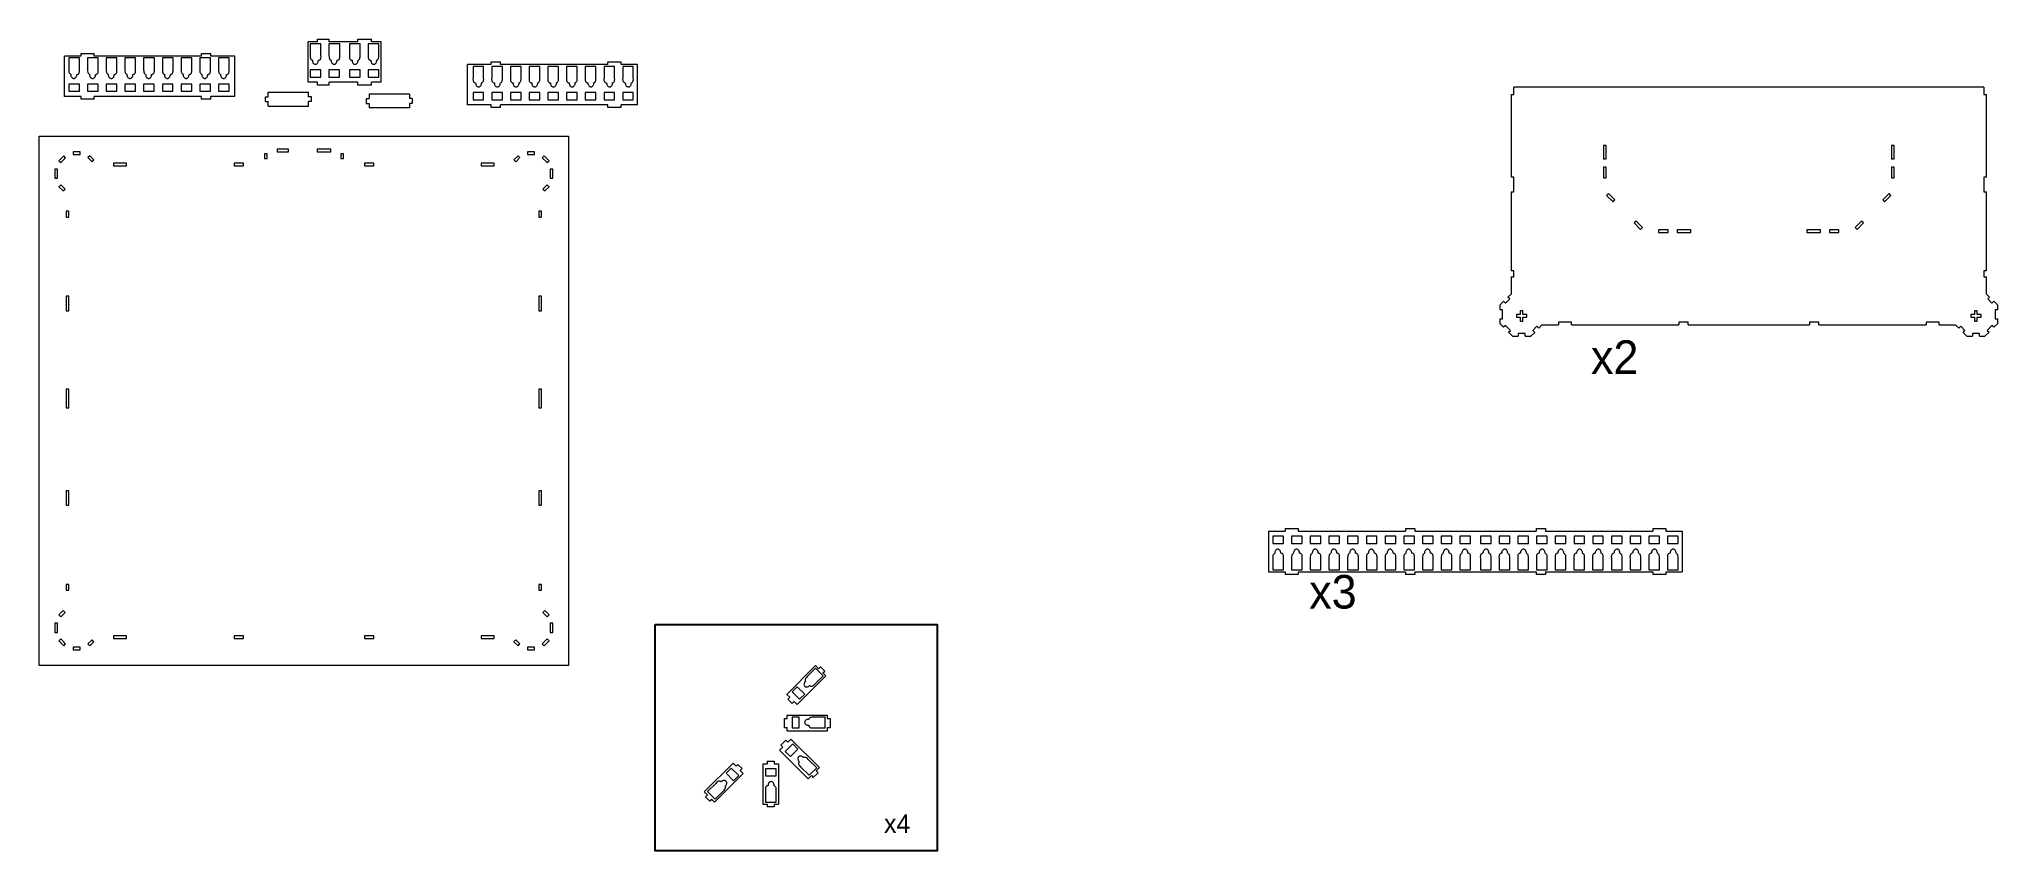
# Model space of a CAD drawing. Header units: millimetres. Extents: x -177 to 2001, y -32 to 870.
import ezdxf
from ezdxf.lldxf.tags import DXFTag

# ---------------------------------------------------------------- set-up
doc = ezdxf.new("R2010")
doc.units = ezdxf.units.MM
tags = doc.linetypes.add('HIDDEN', pattern=[1.905, 1.27, -0.635]).pattern_tags.tags
tags[6:7] = [DXFTag(74, 4), DXFTag(75, 0), DXFTag(340, '0'), DXFTag(46, 1.0), DXFTag(50, 0.0), DXFTag(44, 0.0), DXFTag(45, 0.0)]
tags[4:5] = [DXFTag(74, 4), DXFTag(75, 0), DXFTag(340, '0'), DXFTag(46, 1.0), DXFTag(50, 0.0), DXFTag(44, 0.0), DXFTag(45, 0.0)]

msp = doc.modelspace()

# ---------------------------------------------------------------- texts
for s, p in [('x2', (1548.4, 498.3)), ('x3', (1235.2, 237.4))]:
    msp.add_text(s, height=37.31).set_placement(p)
at = {"linetype": 'HIDDEN'}
msp.add_text('x4', height=20.63, dxfattribs=at).set_placement((762.6, -12))

# ---------------------------------------------------------------- linework, layer by layer
at = {"color": 7, "linetype": 'Continuous', "lineweight": 15}
for p, q in [((-148.2, 806.7), (-148.2, 851.7)), ((-129.9, 851.7), (-148.2, 851.7)), ((-131.7, 849.6), (-143.6, 849.6)), ((-143.6, 849.6), (-143.6, 836.5)), ((-131.7, 836.7), (-131.7, 849.6)), ((-129.9, 851.7), (-129.9, 854.7)), ((-129.9, 854.7), (-115.4, 854.7)), ((-110.9, 849.6), (-122.8, 849.6)), ((-122.8, 849.6), (-122.8, 836.5)), ((-115.4, 851.7), (-115.4, 854.7)), ((4, 851.7), (-115.4, 851.7)), ((-110.9, 836.7), (-110.9, 849.6)), ((-90.1, 849.6), (-102, 849.6)), ((-102, 849.6), (-102, 836.5)), ((-90.1, 836.7), (-90.1, 849.6)), ((-81.2, 849.6), (-81.2, 836.5)), ((-69.3, 849.6), (-81.2, 849.6)), ((-69.3, 836.7), (-69.3, 849.6)), ((-60.4, 849.6), (-60.4, 836.5)), ((-48.5, 849.6), (-60.4, 849.6)), ((-48.5, 836.7), (-48.5, 849.6)), ((-39.6, 849.6), (-39.6, 836.5)), ((-27.7, 849.6), (-39.6, 849.6)), ((-27.7, 836.7), (-27.7, 849.6)), ((-18.8, 849.6), (-18.8, 836.5)), ((-6.9, 849.6), (-18.8, 849.6)), ((-6.9, 836.7), (-6.9, 849.6)), ((2, 849.6), (2, 836.5)), ((13.9, 849.6), (2, 849.6)), ((4, 851.7), (4, 854.7)), ((4, 854.7), (14.3, 854.7)), ((13.9, 836.7), (13.9, 849.6)), ((14.3, 851.7), (14.3, 854.7)), ((40.8, 851.7), (14.3, 851.7)), ((22.8, 849.6), (22.8, 836.5)), ((34.7, 849.6), (22.8, 849.6)), ((34.7, 836.7), (34.7, 849.6)), ((40.8, 806.7), (40.8, 851.7)), ((122.3, 822.5), (122.3, 867.5)), ((133, 867.5), (122.3, 867.5)), ((124.8, 865.3), (124.8, 852.2)), ((136.7, 865.3), (124.8, 865.3)), ((133, 867.5), (133, 870.5)), ((133, 870.5), (145.7, 870.5)), ((136.7, 852.4), (136.7, 865.3)), ((145.6, 865.3), (145.6, 852.2)), ((157.5, 865.3), (145.6, 865.3)), ((145.7, 867.5), (145.7, 870.5)), ((177.5, 867.5), (145.7, 867.5)), ((157.5, 852.4), (157.5, 865.3)), ((180.2, 865.3), (168.3, 865.3)), ((168.3, 865.3), (168.3, 852.4)), ((177.5, 867.5), (177.5, 870.5)), ((177.5, 870.5), (192.9, 870.5)), ((180.2, 852.2), (180.2, 865.3)), ((201, 865.3), (189.1, 865.3)), ((189.1, 865.3), (189.1, 852.4)), ((192.9, 867.5), (192.9, 870.5)), ((203.5, 867.5), (192.9, 867.5)), ((201, 852.2), (201, 865.3)), ((203.5, 822.5), (203.5, 867.5)), ((136.6, 836.3), (124.8, 836.3)), ((124.8, 836.3), (124.8, 828.3)), ((124.8, 828.3), (136.6, 828.3)), ((136.6, 828.3), (136.6, 836.3)), ((157.4, 836.3), (145.6, 836.3)), ((145.6, 836.3), (145.6, 828.3)), ((145.6, 828.3), (157.4, 828.3)), ((157.4, 828.3), (157.4, 836.3)), ((168.4, 836.3), (168.4, 828.3)), ((180.2, 836.3), (168.4, 836.3)), ((168.4, 828.3), (180.2, 828.3)), ((180.2, 828.3), (180.2, 836.3)), ((189.2, 836.3), (189.2, 828.3)), ((201, 836.3), (189.2, 836.3)), ((189.2, 828.3), (201, 828.3)), ((201, 828.3), (201, 836.3)), ((299.5, 797.4), (299.5, 842.4)), ((326, 842.4), (299.5, 842.4)), ((317.5, 840.2), (305.7, 840.2)), ((305.7, 840.2), (305.7, 827.3)), ((317.5, 827.1), (317.5, 840.2)), ((326, 842.4), (326, 845.4)), ((326, 845.4), (336.3, 845.4)), ((338.3, 840.2), (326.5, 840.2)), ((326.5, 840.2), (326.5, 827.3)), ((336.3, 842.4), (336.3, 845.4)), ((455.7, 842.4), (336.3, 842.4)), ((338.3, 827.1), (338.3, 840.2)), ((359.1, 840.2), (347.3, 840.2)), ((347.3, 840.2), (347.3, 827.3)), ((359.1, 827.1), (359.1, 840.2)), ((379.9, 840.2), (368.1, 840.2)), ((368.1, 840.2), (368.1, 827.3)), ((379.9, 827.1), (379.9, 840.2)), ((400.7, 840.2), (388.9, 840.2)), ((388.9, 840.2), (388.9, 827.3)), ((400.7, 827.1), (400.7, 840.2)), ((421.5, 840.2), (409.7, 840.2)), ((409.7, 840.2), (409.7, 827.3)), ((421.5, 827.1), (421.5, 840.2)), ((442.3, 840.2), (430.5, 840.2)), ((430.5, 840.2), (430.5, 827.3)), ((442.3, 827.1), (442.3, 840.2)), ((463.1, 840.2), (451.3, 840.2)), ((451.3, 840.2), (451.3, 827.3)), ((455.7, 842.4), (455.7, 845.4)), ((455.7, 845.4), (470.2, 845.4)), ((463.1, 827.1), (463.1, 840.2)), ((470.2, 842.4), (470.2, 845.4)), ((488.5, 842.4), (470.2, 842.4)), ((483.9, 840.2), (472.1, 840.2)), ((472.1, 840.2), (472.1, 827.3)), ((483.9, 827.1), (483.9, 840.2)), ((488.5, 797.4), (488.5, 842.4)), ((-129.9, 806.7), (-148.2, 806.7)), ((-131.8, 820.5), (-143.6, 820.5)), ((-143.6, 820.5), (-143.6, 812.5)), ((-143.6, 812.5), (-131.8, 812.5)), ((-131.8, 812.5), (-131.8, 820.5)), ((-129.9, 803.7), (-129.9, 806.7)), ((-111, 820.5), (-122.8, 820.5)), ((-122.8, 820.5), (-122.8, 812.5)), ((-122.8, 812.5), (-111, 812.5)), ((4, 806.7), (-115.4, 806.7)), ((-115.4, 803.7), (-115.4, 806.7)), ((-111, 812.5), (-111, 820.5)), ((-90.2, 820.5), (-102, 820.5)), ((-102, 820.5), (-102, 812.5)), ((-102, 812.5), (-90.2, 812.5)), ((-90.2, 812.5), (-90.2, 820.5)), ((-69.4, 820.5), (-81.2, 820.5)), ((-81.2, 820.5), (-81.2, 812.5)), ((-81.2, 812.5), (-69.4, 812.5)), ((-69.4, 812.5), (-69.4, 820.5)), ((-48.6, 820.5), (-60.4, 820.5)), ((-60.4, 820.5), (-60.4, 812.5)), ((-60.4, 812.5), (-48.6, 812.5)), ((-48.6, 812.5), (-48.6, 820.5)), ((-27.8, 820.5), (-39.6, 820.5)), ((-39.6, 820.5), (-39.6, 812.5)), ((-39.6, 812.5), (-27.8, 812.5)), ((-27.8, 812.5), (-27.8, 820.5)), ((-7, 820.5), (-18.8, 820.5)), ((-18.8, 820.5), (-18.8, 812.5)), ((-18.8, 812.5), (-7, 812.5)), ((-7, 812.5), (-7, 820.5)), ((13.8, 820.5), (2, 820.5)), ((2, 820.5), (2, 812.5)), ((2, 812.5), (13.8, 812.5)), ((4, 803.7), (4, 806.7)), ((13.8, 812.5), (13.8, 820.5)), ((40.8, 806.7), (14.3, 806.7)), ((14.3, 803.7), (14.3, 806.7)), ((34.6, 820.5), (22.8, 820.5)), ((22.8, 820.5), (22.8, 812.5)), ((22.8, 812.5), (34.6, 812.5)), ((34.6, 812.5), (34.6, 820.5)), ((75, 801.1), (75, 806.4)), ((75, 806.4), (78, 806.4)), ((78, 811.4), (123, 811.4)), ((78, 806.4), (78, 811.4)), ((133, 822.5), (122.3, 822.5)), ((123, 806.4), (123, 811.4)), ((126, 806.4), (123, 806.4)), ((126, 801.1), (126, 806.4)), ((133, 819.5), (133, 822.5)), ((145.7, 819.5), (133, 819.5)), ((177.5, 822.5), (145.7, 822.5)), ((145.7, 819.5), (145.7, 822.5)), ((177.5, 819.5), (177.5, 822.5)), ((192.9, 819.5), (177.5, 819.5)), ((235.1, 809.4), (190.1, 809.4)), ((190.1, 809.4), (190.1, 804.4)), ((203.5, 822.5), (192.9, 822.5)), ((192.9, 819.5), (192.9, 822.5)), ((235.1, 809.4), (235.1, 804.4)), ((317.5, 811.1), (305.7, 811.1)), ((305.7, 811.1), (305.7, 803.1)), ((317.5, 803.1), (317.5, 811.1)), ((326.5, 811.1), (326.5, 803.1)), ((338.3, 811.1), (326.5, 811.1)), ((338.3, 803.1), (338.3, 811.1)), ((347.3, 811.1), (347.3, 803.1)), ((359.1, 811.1), (347.3, 811.1)), ((359.1, 803.1), (359.1, 811.1)), ((379.9, 811.1), (368.1, 811.1)), ((368.1, 811.1), (368.1, 803.1)), ((379.9, 803.1), (379.9, 811.1)), ((388.9, 811.1), (388.9, 803.1)), ((400.7, 811.1), (388.9, 811.1)), ((400.7, 803.1), (400.7, 811.1)), ((409.7, 811.1), (409.7, 803.1)), ((421.5, 811.1), (409.7, 811.1)), ((421.5, 803.1), (421.5, 811.1)), ((430.5, 811.1), (430.5, 803.1)), ((442.3, 811.1), (430.5, 811.1)), ((442.3, 803.1), (442.3, 811.1)), ((451.3, 811.1), (451.3, 803.1)), ((463.1, 811.1), (451.3, 811.1)), ((463.1, 803.1), (463.1, 811.1)), ((472.1, 811.1), (472.1, 803.1)), ((483.9, 811.1), (472.1, 811.1)), ((483.9, 803.1), (483.9, 811.1)), ((1459.5, 809), (1462.5, 809)), ((1459.5, 809), (1459.5, 716.9)), ((1462.5, 809), (1462.5, 817)), ((1985.1, 817), (1462.5, 817)), ((1985.1, 817), (1985.1, 809)), ((1985.1, 809), (1988.1, 809)), ((1988.1, 716.9), (1988.1, 809)), ((-115.4, 803.7), (-129.9, 803.7)), ((14.3, 803.7), (4, 803.7)), ((75, 801.1), (78, 801.1)), ((78, 796.1), (78, 801.1)), ((78, 796.1), (123, 796.1)), ((123, 796.1), (123, 801.1)), ((126, 801.1), (123, 801.1)), ((187.1, 804.4), (187.1, 799.1)), ((187.1, 804.4), (190.1, 804.4)), ((187.1, 799.1), (190.1, 799.1)), ((190.1, 799.1), (190.1, 794.2)), ((235.1, 794.2), (190.1, 794.2)), ((238.1, 804.4), (235.1, 804.4)), ((238.1, 799.1), (235.1, 799.1)), ((235.1, 799.1), (235.1, 794.2)), ((238.1, 804.4), (238.1, 799.1)), ((326, 797.4), (299.5, 797.4)), ((305.7, 803.1), (317.5, 803.1)), ((326, 794.4), (326, 797.4)), ((336.3, 794.4), (326, 794.4)), ((326.5, 803.1), (338.3, 803.1)), ((455.7, 797.4), (336.3, 797.4)), ((336.3, 794.4), (336.3, 797.4)), ((347.3, 803.1), (359.1, 803.1)), ((368.1, 803.1), (379.9, 803.1)), ((388.9, 803.1), (400.7, 803.1)), ((409.7, 803.1), (421.5, 803.1)), ((430.5, 803.1), (442.3, 803.1)), ((451.3, 803.1), (463.1, 803.1)), ((455.7, 794.4), (455.7, 797.4)), ((470.2, 794.4), (455.7, 794.4)), ((488.5, 797.4), (470.2, 797.4)), ((470.2, 794.4), (470.2, 797.4)), ((472.1, 803.1), (483.9, 803.1)), ((-176.5, 174.1), (-176.5, 762.7)), ((-176.5, 762.7), (412, 762.7)), ((412, 762.7), (412, 174.1)), ((-149.2, 740.8), (-154.7, 735.3)), ((-147.1, 738.7), (-149.2, 740.8)), ((-138.6, 745.2), (-138.6, 742.2)), ((-130.9, 745.2), (-138.6, 745.2)), ((-138.6, 742.2), (-130.9, 742.2)), ((-130.9, 742.2), (-130.9, 745.2)), ((-120.3, 740.9), (-122.4, 738.8)), ((-115.7, 736.3), (-120.3, 740.9)), ((76.9, 743.1), (73.9, 743.1)), ((73.9, 743.1), (73.9, 737.8)), ((76.9, 737.8), (76.9, 743.1)), ((87.9, 748.1), (87.9, 745.1)), ((100.6, 748.1), (87.9, 748.1)), ((87.9, 745.1), (100.6, 745.1)), ((100.6, 745.1), (100.6, 748.1)), ((147.7, 748.1), (132.3, 748.1)), ((132.3, 748.1), (132.3, 745.1)), ((132.3, 745.1), (147.7, 745.1)), ((147.7, 745.1), (147.7, 748.1)), ((161.6, 743.1), (158.6, 743.1)), ((158.6, 743.1), (158.6, 737.8)), ((161.6, 737.8), (161.6, 743.1)), ((355.8, 740.9), (351.2, 736.3)), ((357.9, 738.8), (355.8, 740.9)), ((366.4, 745.2), (366.4, 742.2)), ((374.1, 745.2), (366.4, 745.2)), ((366.4, 742.2), (374.1, 742.2)), ((374.1, 742.2), (374.1, 745.2)), ((384.7, 740.8), (382.6, 738.7)), ((390.2, 735.3), (384.7, 740.8)), ((1565.2, 752.4), (1562.2, 752.4)), ((1562.2, 752.4), (1562.2, 737.3)), ((1565.2, 737.3), (1565.2, 752.4)), ((1885.4, 752.4), (1882.4, 752.4)), ((1882.4, 752.4), (1882.4, 737.3)), ((1885.4, 737.3), (1885.4, 752.4)), ((-156, 725.9), (-159, 725.9)), ((-159, 725.9), (-159, 715.8)), ((-156, 715.8), (-156, 725.9)), ((-154.7, 735.3), (-152.6, 733.2)), ((-152.6, 733.2), (-147.1, 738.7)), ((-122.4, 738.8), (-117.8, 734.2)), ((-117.8, 734.2), (-115.7, 736.3)), ((-79.3, 732.7), (-93.8, 732.7)), ((-93.8, 732.7), (-93.8, 729.7)), ((-93.8, 729.7), (-79.3, 729.7)), ((-79.3, 729.7), (-79.3, 732.7)), ((40.1, 732.7), (40.1, 729.7)), ((50.4, 732.7), (40.1, 732.7)), ((40.1, 729.7), (50.4, 729.7)), ((50.4, 729.7), (50.4, 732.7)), ((73.9, 737.8), (76.9, 737.8)), ((158.6, 737.8), (161.6, 737.8)), ((195.4, 732.7), (185.1, 732.7)), ((185.1, 732.7), (185.1, 729.7)), ((185.1, 729.7), (195.4, 729.7)), ((195.4, 729.7), (195.4, 732.7)), ((329.3, 732.7), (314.8, 732.7)), ((314.8, 732.7), (314.8, 729.7)), ((314.8, 729.7), (329.3, 729.7)), ((329.3, 729.7), (329.3, 732.7)), ((351.2, 736.3), (353.3, 734.2)), ((353.3, 734.2), (357.9, 738.8)), ((382.6, 738.7), (388.1, 733.2)), ((388.1, 733.2), (390.2, 735.3)), ((394.6, 725.9), (391.6, 725.9)), ((391.6, 725.9), (391.6, 715.8)), ((394.6, 715.8), (394.6, 725.9)), ((1562.2, 737.3), (1565.2, 737.3)), ((1565.2, 728), (1562.2, 728)), ((1562.2, 728), (1562.2, 716.3)), ((1565.2, 716.3), (1565.2, 728)), ((1882.4, 737.3), (1885.4, 737.3)), ((1885.4, 728), (1882.4, 728)), ((1882.4, 728), (1882.4, 716.3)), ((1885.4, 716.3), (1885.4, 728)), ((-159, 715.8), (-156, 715.8)), ((-152.6, 708.6), (-154.7, 706.4)), ((-154.7, 706.4), (-150, 701.7)), ((-147.8, 703.8), (-152.6, 708.6)), ((-150, 701.7), (-147.8, 703.8)), ((388.1, 708.6), (383.3, 703.8)), ((383.3, 703.8), (385.5, 701.7)), ((385.5, 701.7), (390.2, 706.4)), ((390.2, 706.4), (388.1, 708.6)), ((391.6, 715.8), (394.6, 715.8)), ((1462.5, 716.9), (1459.5, 716.9)), ((1459.5, 700.7), (1462.5, 700.7)), ((1459.5, 700.7), (1459.5, 612.8)), ((1462.5, 700.7), (1462.5, 716.9)), ((1562.2, 716.3), (1565.2, 716.3)), ((1567.9, 698.8), (1565.8, 696.7)), ((1565.8, 696.7), (1572.9, 689.6)), ((1575, 691.7), (1567.9, 698.8)), ((1879.7, 698.8), (1872.6, 691.7)), ((1874.7, 689.6), (1881.8, 696.7)), ((1881.8, 696.7), (1879.7, 698.8)), ((1882.4, 716.3), (1885.4, 716.3)), ((1988.1, 716.9), (1985.1, 716.9)), ((1985.1, 716.9), (1985.1, 700.7)), ((1985.1, 700.7), (1988.1, 700.7)), ((1988.1, 612.8), (1988.1, 700.7)), ((-143.5, 679.1), (-146.5, 679.1)), ((-146.5, 679.1), (-146.5, 672.6)), ((-143.5, 672.6), (-143.5, 679.1)), ((382, 679.1), (379, 679.1)), ((379, 679.1), (379, 672.6)), ((382, 672.6), (382, 679.1)), ((1572.9, 689.6), (1575, 691.7)), ((1872.6, 691.7), (1874.7, 689.6)), ((-146.5, 672.6), (-143.5, 672.6)), ((379, 672.6), (382, 672.6)), ((1598.6, 668.2), (1596.4, 666.1)), ((1596.4, 666.1), (1603.5, 659)), ((1605.6, 661.1), (1598.6, 668.2)), ((1603.5, 659), (1605.6, 661.1)), ((1634.2, 658.4), (1623.6, 658.4)), ((1623.6, 658.4), (1623.6, 655.4)), ((1623.6, 655.4), (1634.2, 655.4)), ((1634.2, 655.4), (1634.2, 658.4)), ((1659.2, 658.4), (1644.1, 658.4)), ((1644.1, 658.4), (1644.1, 655.4)), ((1644.1, 655.4), (1659.2, 655.4)), ((1659.2, 655.4), (1659.2, 658.4)), ((1788.4, 658.4), (1788.4, 655.4)), ((1803.5, 658.4), (1788.4, 658.4)), ((1788.4, 655.4), (1803.5, 655.4)), ((1803.5, 655.4), (1803.5, 658.4)), ((1824, 658.4), (1813.4, 658.4)), ((1813.4, 658.4), (1813.4, 655.4)), ((1813.4, 655.4), (1824, 655.4)), ((1824, 655.4), (1824, 658.4)), ((1849, 668.2), (1842, 661.1)), ((1842, 661.1), (1844.1, 659)), ((1844.1, 659), (1851.2, 666.1)), ((1851.2, 666.1), (1849, 668.2)), ((1462.5, 612.8), (1459.5, 612.8)), ((1462.5, 606.3), (1462.5, 612.8)), ((1988.1, 612.8), (1985.1, 612.8)), ((1985.1, 612.8), (1985.1, 606.3)), ((1459.5, 606.3), (1462.5, 606.3)), ((1459.5, 606.3), (1459.5, 587.1)), ((1985.1, 606.3), (1988.1, 606.3)), ((1988.1, 587.1), (1988.1, 606.3)), ((-146.5, 584.7), (-146.5, 568.5)), ((-143.5, 584.7), (-146.5, 584.7)), ((-146.5, 568.5), (-143.5, 568.5)), ((-143.5, 568.5), (-143.5, 584.7)), ((379, 584.7), (379, 568.5)), ((382, 584.7), (379, 584.7)), ((379, 568.5), (382, 568.5)), ((382, 568.5), (382, 584.7)), ((1451.3, 579), (1447, 574.6)), ((1447, 574.6), (1447, 569.6)), ((1450, 569.6), (1447, 569.6)), ((1450, 559.5), (1450, 569.6)), ((1451.3, 579), (1453.5, 576.8)), ((1453.5, 576.8), (1458.2, 581.6)), ((1459.5, 587.1), (1456.1, 583.7)), ((1458.2, 581.6), (1456.1, 583.7)), ((1472.8, 568.3), (1469.8, 568.3)), ((1469.8, 568.3), (1469.8, 564.2)), ((1472.8, 564.2), (1472.8, 568.3)), ((1977.8, 568.3), (1974.8, 568.3)), ((1974.8, 568.3), (1974.8, 564.2)), ((1977.8, 564.2), (1977.8, 568.3)), ((1991.5, 583.7), (1988.1, 587.1)), ((1991.5, 583.7), (1989.4, 581.6)), ((1989.4, 581.6), (1994.1, 576.8)), ((1994.1, 576.8), (1996.3, 579)), ((2000.6, 574.6), (1996.3, 579)), ((2000.6, 569.6), (1997.6, 569.6)), ((1997.6, 569.6), (1997.6, 559.5)), ((2000.6, 569.6), (2000.6, 574.6)), ((1447, 559.5), (1450, 559.5)), ((1447, 559.5), (1447, 554.5)), ((1447, 554.5), (1451.3, 550.1)), ((1453.5, 552.2), (1451.3, 550.1)), ((1459, 546.7), (1453.5, 552.2)), ((1456.8, 544.6), (1459, 546.7)), ((1456.8, 544.6), (1461.3, 540.2)), ((1465.7, 564.2), (1465.7, 561.2)), ((1469.8, 564.2), (1465.7, 564.2)), ((1465.7, 561.2), (1469.8, 561.2)), ((1469.8, 561.2), (1469.8, 557.1)), ((1469.8, 557.1), (1472.8, 557.1)), ((1476.9, 564.2), (1472.8, 564.2)), ((1472.8, 557.1), (1472.8, 561.2)), ((1472.8, 561.2), (1476.9, 561.2)), ((1476.9, 561.2), (1476.9, 564.2)), ((1481.4, 540.2), (1485.8, 544.5)), ((1488.2, 551.2), (1483.6, 546.6)), ((1483.6, 546.6), (1485.8, 544.5)), ((1490.4, 549.1), (1488.2, 551.2)), ((1490.4, 549.1), (1493.9, 552.7)), ((1493.9, 552.7), (1512.3, 552.7)), ((1526.8, 555.7), (1512.3, 555.7)), ((1512.3, 555.7), (1512.3, 552.7)), ((1526.8, 552.7), (1526.8, 555.7)), ((1526.8, 552.7), (1646.1, 552.7)), ((1656.4, 555.7), (1646.1, 555.7)), ((1646.1, 555.7), (1646.1, 552.7)), ((1656.4, 552.7), (1656.4, 555.7)), ((1656.4, 552.7), (1791.2, 552.7)), ((1801.5, 555.7), (1791.2, 555.7)), ((1791.2, 555.7), (1791.2, 552.7)), ((1801.5, 552.7), (1801.5, 555.7)), ((1801.5, 552.7), (1920.8, 552.7)), ((1935.3, 555.7), (1920.8, 555.7)), ((1920.8, 555.7), (1920.8, 552.7)), ((1935.3, 552.7), (1935.3, 555.7)), ((1935.3, 552.7), (1953.7, 552.7)), ((1953.7, 552.7), (1957.2, 549.1)), ((1959.4, 551.2), (1957.2, 549.1)), ((1964, 546.6), (1959.4, 551.2)), ((1961.9, 544.5), (1964, 546.6)), ((1961.9, 544.5), (1966.2, 540.2)), ((1974.8, 564.2), (1970.7, 564.2)), ((1970.7, 564.2), (1970.7, 561.2)), ((1970.7, 561.2), (1974.8, 561.2)), ((1974.8, 561.2), (1974.8, 557.1)), ((1974.8, 557.1), (1977.8, 557.1)), ((1981.9, 564.2), (1977.8, 564.2)), ((1977.8, 561.2), (1981.9, 561.2)), ((1977.8, 557.1), (1977.8, 561.2)), ((1981.9, 561.2), (1981.9, 564.2)), ((1986.3, 540.2), (1990.8, 544.6)), ((1994.1, 552.2), (1988.6, 546.7)), ((1988.6, 546.7), (1990.8, 544.6)), ((1996.3, 550.1), (1994.1, 552.2)), ((1996.3, 550.1), (2000.6, 554.5)), ((1997.6, 559.5), (2000.6, 559.5)), ((2000.6, 554.5), (2000.6, 559.5)), ((1461.3, 540.2), (1467.5, 540.2)), ((1475.1, 543.2), (1467.5, 543.2)), ((1467.5, 543.2), (1467.5, 540.2)), ((1475.1, 540.2), (1475.1, 543.2)), ((1475.1, 540.2), (1481.4, 540.2)), ((1966.2, 540.2), (1972.5, 540.2)), ((1980.1, 543.2), (1972.5, 543.2)), ((1972.5, 543.2), (1972.5, 540.2)), ((1980.1, 540.2), (1980.1, 543.2)), ((1980.1, 540.2), (1986.3, 540.2)), ((-143.5, 481.2), (-146.5, 481.2)), ((-146.5, 481.2), (-146.5, 460.4)), ((-143.5, 460.4), (-143.5, 481.2)), ((382, 481.2), (379, 481.2)), ((379, 481.2), (379, 460.4)), ((382, 460.4), (382, 481.2)), ((-146.5, 460.4), (-143.5, 460.4)), ((379, 460.4), (382, 460.4)), ((-143.5, 368.4), (-146.5, 368.4)), ((-146.5, 368.4), (-146.5, 352.2)), ((-146.5, 352.2), (-143.5, 352.2)), ((-143.5, 352.2), (-143.5, 368.4)), ((382, 368.4), (379, 368.4)), ((379, 368.4), (379, 352.2)), ((379, 352.2), (382, 352.2)), ((382, 352.2), (382, 368.4)), ((1190.1, 323.4), (1190.1, 278.4)), ((1190.1, 323.4), (1208.4, 323.4)), ((1206.5, 317.7), (1194.7, 317.7)), ((1194.7, 317.7), (1194.7, 309.7)), ((1194.7, 309.7), (1206.5, 309.7)), ((1206.5, 309.7), (1206.5, 317.7)), ((1208.4, 326.4), (1222.9, 326.4)), ((1208.4, 326.4), (1208.4, 323.4)), ((1227.3, 317.7), (1215.5, 317.7)), ((1215.5, 317.7), (1215.5, 309.7)), ((1215.5, 309.7), (1227.3, 309.7)), ((1222.9, 326.4), (1222.9, 323.4)), ((1222.9, 323.4), (1342.3, 323.4)), ((1227.3, 309.7), (1227.3, 317.7)), ((1248.1, 317.7), (1236.3, 317.7)), ((1236.3, 317.7), (1236.3, 309.7)), ((1236.3, 309.7), (1248.1, 309.7)), ((1248.1, 309.7), (1248.1, 317.7)), ((1268.9, 317.7), (1257.1, 317.7)), ((1257.1, 317.7), (1257.1, 309.7)), ((1257.1, 309.7), (1268.9, 309.7)), ((1268.9, 309.7), (1268.9, 317.7)), ((1289.7, 317.7), (1277.9, 317.7)), ((1277.9, 317.7), (1277.9, 309.7)), ((1277.9, 309.7), (1289.7, 309.7)), ((1289.7, 309.7), (1289.7, 317.7)), ((1310.5, 317.7), (1298.7, 317.7)), ((1298.7, 317.7), (1298.7, 309.7)), ((1298.7, 309.7), (1310.5, 309.7)), ((1310.5, 309.7), (1310.5, 317.7)), ((1331.3, 317.7), (1319.5, 317.7)), ((1319.5, 317.7), (1319.5, 309.7)), ((1319.5, 309.7), (1331.3, 309.7)), ((1331.3, 309.7), (1331.3, 317.7)), ((1352.1, 317.7), (1340.3, 317.7)), ((1340.3, 317.7), (1340.3, 309.7)), ((1340.3, 309.7), (1352.1, 309.7)), ((1342.3, 326.4), (1342.3, 323.4)), ((1342.3, 326.4), (1352.6, 326.4)), ((1352.1, 309.7), (1352.1, 317.7)), ((1352.6, 326.4), (1352.6, 323.4)), ((1352.6, 323.4), (1487.3, 323.4)), ((1372.9, 317.7), (1361.1, 317.7)), ((1361.1, 317.7), (1361.1, 309.7)), ((1361.1, 309.7), (1372.9, 309.7)), ((1372.9, 309.7), (1372.9, 317.7)), ((1393.7, 317.7), (1381.9, 317.7)), ((1381.9, 317.7), (1381.9, 309.7)), ((1381.9, 309.7), (1393.7, 309.7)), ((1393.7, 309.7), (1393.7, 317.7)), ((1414.5, 317.7), (1402.7, 317.7)), ((1402.7, 317.7), (1402.7, 309.7)), ((1402.7, 309.7), (1414.5, 309.7)), ((1414.5, 309.7), (1414.5, 317.7)), ((1425.5, 317.7), (1425.5, 309.7)), ((1437.3, 317.7), (1425.5, 317.7)), ((1425.5, 309.7), (1437.3, 309.7)), ((1437.3, 309.7), (1437.3, 317.7)), ((1446.3, 317.7), (1446.3, 309.7)), ((1458.1, 317.7), (1446.3, 317.7)), ((1446.3, 309.7), (1458.1, 309.7)), ((1458.1, 309.7), (1458.1, 317.7)), ((1467.1, 317.7), (1467.1, 309.7)), ((1478.9, 317.7), (1467.1, 317.7)), ((1467.1, 309.7), (1478.9, 309.7)), ((1478.9, 309.7), (1478.9, 317.7)), ((1487.3, 326.4), (1487.3, 323.4)), ((1487.3, 326.4), (1497.7, 326.4)), ((1487.9, 317.7), (1487.9, 309.7)), ((1499.7, 317.7), (1487.9, 317.7)), ((1487.9, 309.7), (1499.7, 309.7)), ((1497.7, 326.4), (1497.7, 323.4)), ((1497.7, 323.4), (1617, 323.4)), ((1499.7, 309.7), (1499.7, 317.7)), ((1508.7, 317.7), (1508.7, 309.7)), ((1520.5, 317.7), (1508.7, 317.7)), ((1508.7, 309.7), (1520.5, 309.7)), ((1520.5, 309.7), (1520.5, 317.7)), ((1529.5, 317.7), (1529.5, 309.7)), ((1541.3, 317.7), (1529.5, 317.7)), ((1529.5, 309.7), (1541.3, 309.7)), ((1541.3, 309.7), (1541.3, 317.7)), ((1550.3, 317.7), (1550.3, 309.7)), ((1562.1, 317.7), (1550.3, 317.7)), ((1550.3, 309.7), (1562.1, 309.7)), ((1562.1, 309.7), (1562.1, 317.7)), ((1571.1, 317.7), (1571.1, 309.7)), ((1582.9, 317.7), (1571.1, 317.7)), ((1571.1, 309.7), (1582.9, 309.7)), ((1582.9, 309.7), (1582.9, 317.7)), ((1591.9, 317.7), (1591.9, 309.7)), ((1603.7, 317.7), (1591.9, 317.7)), ((1591.9, 309.7), (1603.7, 309.7)), ((1603.7, 309.7), (1603.7, 317.7)), ((1612.7, 317.7), (1612.7, 309.7)), ((1624.5, 317.7), (1612.7, 317.7)), ((1612.7, 309.7), (1624.5, 309.7)), ((1617, 326.4), (1617, 323.4)), ((1617, 326.4), (1631.5, 326.4)), ((1624.5, 309.7), (1624.5, 317.7)), ((1631.5, 326.4), (1631.5, 323.4)), ((1631.5, 323.4), (1649.8, 323.4)), ((1633.5, 317.7), (1633.5, 309.7)), ((1645.3, 317.7), (1633.5, 317.7)), ((1633.5, 309.7), (1645.3, 309.7)), ((1645.3, 309.7), (1645.3, 317.7)), ((1649.8, 323.4), (1649.8, 278.4)), ((1194.7, 293.7), (1194.7, 280.6)), ((1206.6, 280.6), (1206.6, 293.5)), ((1215.5, 293.7), (1215.5, 280.6)), ((1227.4, 280.6), (1227.4, 293.5)), ((1236.3, 293.7), (1236.3, 280.6)), ((1248.2, 280.6), (1248.2, 293.5)), ((1257.1, 293.7), (1257.1, 280.6)), ((1269, 280.6), (1269, 293.5)), ((1277.9, 293.7), (1277.9, 280.6)), ((1289.8, 280.6), (1289.8, 293.5)), ((1298.7, 293.7), (1298.7, 280.6)), ((1310.6, 280.6), (1310.6, 293.5)), ((1319.5, 293.7), (1319.5, 280.6)), ((1331.4, 280.6), (1331.4, 293.5)), ((1340.3, 293.7), (1340.3, 280.6)), ((1352.2, 280.6), (1352.2, 293.5)), ((1361.1, 293.7), (1361.1, 280.6)), ((1373, 280.6), (1373, 293.5)), ((1381.9, 293.7), (1381.9, 280.6)), ((1393.8, 280.6), (1393.8, 293.5)), ((1402.7, 293.7), (1402.7, 280.6)), ((1414.6, 280.6), (1414.6, 293.5)), ((1425.4, 293.5), (1425.4, 280.6)), ((1437.3, 280.6), (1437.3, 293.7)), ((1446.2, 293.5), (1446.2, 280.6)), ((1458.1, 280.6), (1458.1, 293.7)), ((1467, 293.5), (1467, 280.6)), ((1478.9, 280.6), (1478.9, 293.7)), ((1487.8, 293.5), (1487.8, 280.6)), ((1499.7, 280.6), (1499.7, 293.7)), ((1508.6, 293.5), (1508.6, 280.6)), ((1520.5, 280.6), (1520.5, 293.7)), ((1529.4, 293.5), (1529.4, 280.6)), ((1541.3, 280.6), (1541.3, 293.7)), ((1550.2, 293.5), (1550.2, 280.6)), ((1562.1, 280.6), (1562.1, 293.7)), ((1571, 293.5), (1571, 280.6)), ((1582.9, 280.6), (1582.9, 293.7)), ((1591.8, 293.5), (1591.8, 280.6)), ((1603.7, 280.6), (1603.7, 293.7)), ((1612.6, 293.5), (1612.6, 280.6)), ((1624.5, 280.6), (1624.5, 293.7)), ((1633.4, 293.5), (1633.4, 280.6)), ((1645.3, 280.6), (1645.3, 293.7)), ((-143.5, 264.2), (-146.5, 264.2)), ((-146.5, 264.2), (-146.5, 257.8)), ((-143.5, 257.8), (-143.5, 264.2)), ((379, 264.2), (379, 257.8)), ((382, 264.2), (379, 264.2)), ((382, 257.8), (382, 264.2)), ((1190.1, 278.4), (1208.4, 278.4)), ((1194.7, 280.6), (1206.6, 280.6)), ((1208.4, 278.4), (1208.4, 275.4)), ((1222.9, 275.4), (1208.4, 275.4)), ((1215.5, 280.6), (1227.4, 280.6)), ((1222.9, 278.4), (1222.9, 275.4)), ((1222.9, 278.4), (1342.3, 278.4)), ((1236.3, 280.6), (1248.2, 280.6)), ((1257.1, 280.6), (1269, 280.6)), ((1277.9, 280.6), (1289.8, 280.6)), ((1298.7, 280.6), (1310.6, 280.6)), ((1319.5, 280.6), (1331.4, 280.6)), ((1340.3, 280.6), (1352.2, 280.6)), ((1342.3, 278.4), (1342.3, 275.4)), ((1352.6, 275.4), (1342.3, 275.4)), ((1352.6, 278.4), (1487.3, 278.4)), ((1352.6, 278.4), (1352.6, 275.4)), ((1361.1, 280.6), (1373, 280.6)), ((1381.9, 280.6), (1393.8, 280.6)), ((1402.7, 280.6), (1414.6, 280.6)), ((1425.4, 280.6), (1437.3, 280.6)), ((1446.2, 280.6), (1458.1, 280.6)), ((1467, 280.6), (1478.9, 280.6)), ((1487.3, 278.4), (1487.3, 275.4)), ((1497.7, 275.4), (1487.3, 275.4)), ((1487.8, 280.6), (1499.7, 280.6)), ((1497.7, 278.4), (1617, 278.4)), ((1497.7, 278.4), (1497.7, 275.4)), ((1508.6, 280.6), (1520.5, 280.6)), ((1529.4, 280.6), (1541.3, 280.6)), ((1550.2, 280.6), (1562.1, 280.6)), ((1571, 280.6), (1582.9, 280.6)), ((1591.8, 280.6), (1603.7, 280.6)), ((1612.6, 280.6), (1624.5, 280.6)), ((1617, 278.4), (1617, 275.4)), ((1631.5, 275.4), (1617, 275.4)), ((1631.5, 278.4), (1649.8, 278.4)), ((1631.5, 278.4), (1631.5, 275.4)), ((1633.4, 280.6), (1645.3, 280.6)), ((-146.5, 257.8), (-143.5, 257.8)), ((379, 257.8), (382, 257.8)), ((-159, 221.1), (-159, 210.9)), ((-156, 221.1), (-159, 221.1)), ((-156, 210.9), (-156, 221.1)), ((-150, 235.1), (-154.7, 230.4)), ((-154.7, 230.4), (-152.6, 228.3)), ((-152.6, 228.3), (-147.8, 233)), ((-147.8, 233), (-150, 235.1)), ((385.5, 235.1), (383.3, 233)), ((383.3, 233), (388.1, 228.3)), ((390.2, 230.4), (385.5, 235.1)), ((388.1, 228.3), (390.2, 230.4)), ((394.6, 221.1), (391.6, 221.1)), ((391.6, 221.1), (391.6, 210.9)), ((394.6, 210.9), (394.6, 221.1)), ((-159, 210.9), (-156, 210.9)), ((-152.6, 203.7), (-154.7, 201.5)), ((-154.7, 201.5), (-149.2, 196.1)), ((-147.1, 198.2), (-152.6, 203.7)), ((-149.2, 196.1), (-147.1, 198.2)), ((-117.8, 202.7), (-122.4, 198.1)), ((-122.4, 198.1), (-120.3, 195.9)), ((-120.3, 195.9), (-115.7, 200.5)), ((-115.7, 200.5), (-117.8, 202.7)), ((-79.3, 207.1), (-93.8, 207.1)), ((-93.8, 207.1), (-93.8, 204.1)), ((-93.8, 204.1), (-79.3, 204.1)), ((-79.3, 204.1), (-79.3, 207.1)), ((50.4, 207.1), (40.1, 207.1)), ((40.1, 207.1), (40.1, 204.1)), ((40.1, 204.1), (50.4, 204.1)), ((50.4, 204.1), (50.4, 207.1)), ((185.1, 207.1), (185.1, 204.1)), ((195.4, 207.1), (185.1, 207.1)), ((185.1, 204.1), (195.4, 204.1)), ((195.4, 204.1), (195.4, 207.1)), ((314.8, 207.1), (314.8, 204.1)), ((329.3, 207.1), (314.8, 207.1)), ((314.8, 204.1), (329.3, 204.1)), ((329.3, 204.1), (329.3, 207.1)), ((353.3, 202.7), (351.2, 200.5)), ((351.2, 200.5), (355.8, 195.9)), ((357.9, 198.1), (353.3, 202.7)), ((355.8, 195.9), (357.9, 198.1)), ((388.1, 203.7), (382.6, 198.2)), ((382.6, 198.2), (384.7, 196.1)), ((384.7, 196.1), (390.2, 201.5)), ((390.2, 201.5), (388.1, 203.7)), ((391.6, 210.9), (394.6, 210.9)), ((-138.6, 194.6), (-138.6, 191.6)), ((-130.9, 194.6), (-138.6, 194.6)), ((-138.6, 191.6), (-130.9, 191.6)), ((-130.9, 191.6), (-130.9, 194.6)), ((374.1, 194.6), (366.4, 194.6)), ((366.4, 194.6), (366.4, 191.6)), ((366.4, 191.6), (374.1, 191.6)), ((374.1, 191.6), (374.1, 194.6)), ((412, 174.1), (-176.5, 174.1)), ((654.6, 142), (686.4, 173.9)), ((666, 130.6), (697.9, 162.4)), ((686.5, 171.1), (677.3, 161.8)), ((685.8, 153.5), (694.9, 162.7)), ((689.7, 170.5), (686.4, 173.9)), ((694.9, 162.7), (686.5, 171.1)), ((689.7, 170.5), (691.8, 172.7)), ((691.8, 172.7), (696.6, 167.9)), ((694.4, 165.8), (696.6, 167.9)), ((697.9, 162.4), (694.4, 165.8)), ((657.9, 138.7), (654.6, 142)), ((655.8, 136.6), (657.9, 138.7)), ((660.5, 131.9), (655.8, 136.6)), ((666, 150.5), (660.3, 144.9)), ((660.3, 144.9), (668.7, 136.5)), ((660.5, 131.9), (662.6, 134)), ((666, 130.6), (662.6, 134)), ((674.4, 142.1), (666, 150.5)), ((668.7, 136.5), (674.4, 142.1)), ((651.8, 105.1), (651.8, 115.3)), ((651.8, 115.3), (654.8, 115.3)), ((654.8, 115.3), (654.8, 119)), ((654.8, 119), (699.8, 119)), ((668.3, 116.5), (660.3, 116.5)), ((660.3, 116.5), (660.3, 104.6)), ((668.3, 104.6), (668.3, 116.5)), ((697.2, 116.5), (684.1, 116.5)), ((697.2, 104.6), (697.2, 116.5)), ((699.8, 115.3), (699.8, 119)), ((699.8, 115.3), (702.8, 115.3)), ((702.8, 115.3), (702.8, 105.1)), ((647.9, 85.5), (653.4, 91)), ((651.8, 105.1), (654.8, 105.1)), ((653.4, 91), (655.5, 88.9)), ((654.8, 101.4), (654.8, 105.1)), ((654.8, 101.4), (699.8, 101.4)), ((655.5, 88.9), (658.9, 92.3)), ((658.9, 92.3), (690.8, 60.5)), ((660.3, 104.6), (668.3, 104.6)), ((684.3, 104.6), (697.2, 104.6)), ((699.8, 105.1), (702.8, 105.1)), ((699.8, 101.4), (699.8, 105.1)), ((594.7, 65.4), (562.8, 33.6)), ((594.7, 65.4), (598.1, 62)), ((632.6, 67.8), (640.3, 67.8)), ((632.6, 67.8), (632.6, 64.8)), ((640.3, 67.8), (640.3, 64.8)), ((646.5, 79.9), (650, 83.4)), ((646.5, 79.9), (678.3, 48.1)), ((647.9, 85.5), (650, 83.4)), ((661.2, 86.8), (652.8, 78.4)), ((652.8, 78.4), (658.5, 72.8)), ((658.5, 72.8), (666.9, 81.2)), ((666.9, 81.2), (661.2, 86.8)), ((687.7, 60.4), (678.4, 69.6)), ((606.1, 54), (574.3, 22.1)), ((592.6, 60), (587, 54.4)), ((587, 54.4), (595.4, 46)), ((601, 51.6), (592.6, 60)), ((595.4, 46), (601, 51.6)), ((600.2, 64.1), (598.1, 62)), ((600.2, 64.1), (604.8, 59.5)), ((604.8, 59.5), (602.7, 57.4)), ((602.7, 57.4), (606.1, 54)), ((627.7, 64.8), (627.7, 19.8)), ((627.7, 64.8), (632.6, 64.8)), ((630.8, 59.3), (630.8, 51.3)), ((642.6, 59.3), (630.8, 59.3)), ((630.8, 51.3), (642.6, 51.3)), ((640.3, 64.8), (645.3, 64.8)), ((642.6, 51.3), (642.6, 59.3)), ((645.3, 64.8), (645.3, 19.8)), ((670.2, 61.1), (679.3, 52)), ((678.3, 48.1), (681.8, 51.6)), ((679.3, 52), (687.7, 60.4)), ((681.8, 51.6), (683.9, 49.4)), ((689.4, 54.9), (683.9, 49.4)), ((687.3, 57), (690.8, 60.5)), ((687.3, 57), (689.4, 54.9)), ((562.8, 33.6), (566.3, 30.2)), ((566.3, 30.2), (564.2, 28.1)), ((568.8, 23.4), (564.2, 28.1)), ((575.6, 42.9), (566.4, 33.8)), ((566.4, 33.8), (574.8, 25.4)), ((570.9, 25.6), (568.8, 23.4)), ((570.9, 25.6), (574.3, 22.1)), ((574.8, 25.4), (584.1, 34.7)), ((630.8, 35.1), (630.8, 22.2)), ((630.8, 22.2), (642.6, 22.2)), ((642.6, 22.2), (642.6, 35.3)), ((627.7, 19.8), (632.6, 19.8)), ((632.6, 19.8), (632.6, 16.8)), ((640.3, 16.8), (632.6, 16.8)), ((640.3, 19.8), (645.3, 19.8)), ((640.3, 19.8), (640.3, 16.8))]:
    msp.add_line(p, q, dxfattribs=at)
at = {"linetype": 'HIDDEN'}
msp.add_lwpolyline([(508.3, 219.7), (821.8, 219.7), (821.8, -32), (508.3, -32)], close=True, dxfattribs=at)
at = {"color": 7, "linetype": 'Continuous', "lineweight": 15}
for points, knots in [([(124.8, 852.2), (124.8, 851.4), (124.8, 850), (125.4, 848.4), (126.1, 847.5), (126.8, 847.3), (127.1, 847.2)], [0, 0, 0, 0, 0.443219, 0.661417, 0.84819, 1, 1, 1, 1]), ([(133.8, 847), (134.1, 847.1), (134.8, 847.1), (135.7, 847.6), (136.4, 848.5), (136.9, 850.2), (136.8, 851.5), (136.7, 852.4)], [0, 0, 0, 0, 0.146796, 0.277876, 0.437244, 0.623411, 1, 1, 1, 1]), ([(145.6, 852.2), (145.6, 851.4), (145.6, 850), (146.2, 848.4), (146.9, 847.5), (147.6, 847.3), (147.9, 847.2)], [0, 0, 0, 0, 0.443219, 0.661417, 0.84819, 1, 1, 1, 1]), ([(154.6, 847), (154.9, 847.1), (155.6, 847.1), (156.5, 847.6), (157.2, 848.5), (157.7, 850.2), (157.6, 851.5), (157.5, 852.4)], [0, 0, 0, 0, 0.146793, 0.277873, 0.437242, 0.62341, 1, 1, 1, 1]), ([(168.3, 852.4), (168.3, 851.5), (168.2, 850.2), (168.7, 848.5), (169.4, 847.6), (170.3, 847.1), (170.9, 847.1), (171.3, 847)], [0, 0, 0, 0, 0.37659, 0.562758, 0.722127, 0.853207, 1, 1, 1, 1]), ([(178, 847.2), (178.3, 847.3), (178.9, 847.5), (179.6, 848.4), (180.2, 850), (180.2, 851.4), (180.2, 852.2)], [0, 0, 0, 0, 0.1518058, 0.3385826, 0.556781, 1, 1, 1, 1]), ([(189.1, 852.4), (189.1, 851.5), (189, 850.2), (189.5, 848.5), (190.2, 847.6), (191.1, 847.1), (191.7, 847.1), (192.1, 847)], [0, 0, 0, 0, 0.376589, 0.562756, 0.722124, 0.853204, 1, 1, 1, 1]), ([(198.8, 847.2), (199.1, 847.3), (199.7, 847.5), (200.4, 848.4), (201, 850), (201, 851.4), (201, 852.2)], [0, 0, 0, 0, 0.15181, 0.338583, 0.556781, 1, 1, 1, 1]), ([(-143.6, 836.5), (-143.6, 835.6), (-143.6, 834.3), (-143, 832.7), (-142.3, 831.8), (-141.7, 831.5), (-141.4, 831.4)], [0, 0, 0, 0, 0.443219, 0.6614174, 0.8481942, 1, 1, 1, 1]), ([(-141.4, 831.4), (-141.3, 830.9), (-141.3, 829.9), (-140.8, 828.5), (-140, 827.6), (-139, 827), (-138.3, 826.8), (-137.9, 826.7)], [0, 0, 0, 0, 0.2537466, 0.4672971, 0.6575766, 0.8211606, 1, 1, 1, 1]), ([(-137.9, 826.7), (-137.5, 826.8), (-136.8, 827), (-135.9, 827.7), (-135.2, 828.6), (-134.8, 829.9), (-134.7, 830.8), (-134.7, 831.3)], [0, 0, 0, 0, 0.188343, 0.360622, 0.548238, 0.756253, 1, 1, 1, 1]), ([(-134.7, 831.3), (-134.3, 831.3), (-133.7, 831.4), (-132.8, 831.9), (-132.1, 832.8), (-131.6, 834.4), (-131.7, 835.8), (-131.7, 836.7)], [0, 0, 0, 0, 0.146798, 0.277883, 0.437239, 0.623408, 1, 1, 1, 1]), ([(-122.8, 836.5), (-122.8, 835.6), (-122.8, 834.3), (-122.2, 832.7), (-121.5, 831.8), (-120.9, 831.5), (-120.6, 831.4)], [0, 0, 0, 0, 0.443219, 0.6614174, 0.8481942, 1, 1, 1, 1]), ([(-120.6, 831.4), (-120.5, 830.9), (-120.5, 829.9), (-120, 828.5), (-119.2, 827.6), (-118.2, 827), (-117.5, 826.8), (-117.1, 826.7)], [0, 0, 0, 0, 0.2537466, 0.4672971, 0.6575766, 0.8211606, 1, 1, 1, 1]), ([(-117.1, 826.7), (-116.7, 826.8), (-116, 827), (-115.1, 827.7), (-114.4, 828.6), (-114, 829.9), (-113.9, 830.8), (-113.9, 831.3)], [0, 0, 0, 0, 0.188343, 0.360622, 0.548238, 0.756253, 1, 1, 1, 1]), ([(-113.9, 831.3), (-113.5, 831.3), (-112.9, 831.4), (-112, 831.9), (-111.3, 832.8), (-110.8, 834.4), (-110.9, 835.8), (-110.9, 836.7)], [0, 0, 0, 0, 0.146798, 0.277883, 0.437239, 0.623408, 1, 1, 1, 1]), ([(-102, 836.5), (-102, 835.6), (-102, 834.3), (-101.4, 832.7), (-100.7, 831.8), (-100.1, 831.5), (-99.8, 831.4)], [0, 0, 0, 0, 0.443219, 0.6614174, 0.8481942, 1, 1, 1, 1]), ([(-99.8, 831.4), (-99.7, 830.9), (-99.7, 829.9), (-99.2, 828.5), (-98.4, 827.6), (-97.4, 827), (-96.7, 826.8), (-96.3, 826.7)], [0, 0, 0, 0, 0.2537466, 0.4672971, 0.6575766, 0.8211606, 1, 1, 1, 1]), ([(-96.3, 826.7), (-95.9, 826.8), (-95.2, 827), (-94.3, 827.7), (-93.6, 828.6), (-93.2, 829.9), (-93.1, 830.8), (-93.1, 831.3)], [0, 0, 0, 0, 0.188343, 0.360622, 0.548238, 0.756253, 1, 1, 1, 1]), ([(-93.1, 831.3), (-92.7, 831.3), (-92.1, 831.4), (-91.2, 831.9), (-90.5, 832.8), (-90, 834.4), (-90.1, 835.8), (-90.1, 836.7)], [0, 0, 0, 0, 0.146798, 0.277883, 0.437239, 0.623408, 1, 1, 1, 1]), ([(-81.2, 836.5), (-81.2, 835.6), (-81.2, 834.3), (-80.6, 832.7), (-79.9, 831.8), (-79.3, 831.5), (-79, 831.4)], [0, 0, 0, 0, 0.443219, 0.6614174, 0.8481942, 1, 1, 1, 1]), ([(-79, 831.4), (-78.9, 830.9), (-78.9, 829.9), (-78.4, 828.5), (-77.6, 827.6), (-76.6, 827), (-75.9, 826.8), (-75.5, 826.7)], [0, 0, 0, 0, 0.253747, 0.467298, 0.657577, 0.821169, 1, 1, 1, 1]), ([(-75.5, 826.7), (-75.1, 826.8), (-74.4, 827), (-73.5, 827.7), (-72.8, 828.6), (-72.4, 829.9), (-72.3, 830.8), (-72.3, 831.3)], [0, 0, 0, 0, 0.188343, 0.360622, 0.548238, 0.756253, 1, 1, 1, 1]), ([(-72.3, 831.3), (-71.9, 831.3), (-71.3, 831.4), (-70.4, 831.9), (-69.7, 832.8), (-69.2, 834.4), (-69.3, 835.8), (-69.3, 836.7)], [0, 0, 0, 0, 0.146798, 0.277883, 0.437239, 0.623408, 1, 1, 1, 1]), ([(-60.4, 836.5), (-60.4, 835.6), (-60.4, 834.3), (-59.8, 832.7), (-59.1, 831.8), (-58.5, 831.5), (-58.2, 831.4)], [0, 0, 0, 0, 0.443219, 0.6614174, 0.8481942, 1, 1, 1, 1]), ([(-58.2, 831.4), (-58.1, 830.9), (-58.1, 829.9), (-57.6, 828.5), (-56.8, 827.6), (-55.8, 827), (-55.1, 826.8), (-54.7, 826.7)], [0, 0, 0, 0, 0.253747, 0.467298, 0.657577, 0.821169, 1, 1, 1, 1]), ([(-54.7, 826.7), (-54.3, 826.8), (-53.6, 827), (-52.7, 827.7), (-52, 828.6), (-51.6, 829.9), (-51.5, 830.8), (-51.5, 831.3)], [0, 0, 0, 0, 0.188343, 0.360622, 0.548238, 0.756253, 1, 1, 1, 1]), ([(-51.5, 831.3), (-51.1, 831.3), (-50.5, 831.4), (-49.6, 831.9), (-48.9, 832.8), (-48.4, 834.4), (-48.5, 835.8), (-48.5, 836.7)], [0, 0, 0, 0, 0.146798, 0.277883, 0.437239, 0.623408, 1, 1, 1, 1]), ([(-39.6, 836.5), (-39.6, 835.6), (-39.6, 834.3), (-39, 832.7), (-38.3, 831.8), (-37.7, 831.5), (-37.4, 831.4)], [0, 0, 0, 0, 0.4432186, 0.6614172, 0.8481941, 1, 1, 1, 1]), ([(-37.4, 831.4), (-37.3, 830.9), (-37.3, 829.9), (-36.8, 828.5), (-36, 827.6), (-35, 827), (-34.3, 826.8), (-33.9, 826.7)], [0, 0, 0, 0, 0.253747, 0.467298, 0.657577, 0.821169, 1, 1, 1, 1]), ([(-33.9, 826.7), (-33.5, 826.8), (-32.8, 827), (-31.9, 827.7), (-31.2, 828.6), (-30.8, 829.9), (-30.7, 830.8), (-30.7, 831.3)], [0, 0, 0, 0, 0.188343, 0.360622, 0.548238, 0.756253, 1, 1, 1, 1]), ([(-30.7, 831.3), (-30.3, 831.3), (-29.7, 831.4), (-28.8, 831.9), (-28.1, 832.8), (-27.6, 834.4), (-27.7, 835.8), (-27.7, 836.7)], [0, 0, 0, 0, 0.146798, 0.277883, 0.437239, 0.623408, 1, 1, 1, 1]), ([(-18.8, 836.5), (-18.8, 835.6), (-18.8, 834.3), (-18.2, 832.7), (-17.5, 831.8), (-16.9, 831.5), (-16.6, 831.4)], [0, 0, 0, 0, 0.4432146, 0.6614112, 0.8481865, 1, 1, 1, 1]), ([(-16.6, 831.4), (-16.5, 830.9), (-16.5, 829.9), (-16, 828.5), (-15.2, 827.6), (-14.2, 827), (-13.5, 826.8), (-13.1, 826.7)], [0, 0, 0, 0, 0.253744, 0.467294, 0.657578, 0.821161, 1, 1, 1, 1]), ([(-13.1, 826.7), (-12.7, 826.8), (-12, 827), (-11.1, 827.7), (-10.4, 828.6), (-10, 829.9), (-9.9, 830.8), (-9.9, 831.3)], [0, 0, 0, 0, 0.188336, 0.360616, 0.548233, 0.75625, 1, 1, 1, 1]), ([(-9.9, 831.3), (-9.5, 831.3), (-8.9, 831.4), (-8, 831.9), (-7.3, 832.8), (-6.8, 834.4), (-6.9, 835.8), (-6.9, 836.7)], [0, 0, 0, 0, 0.146797, 0.27789, 0.437241, 0.623409, 1, 1, 1, 1]), ([(2, 836.5), (2, 835.6), (2, 834.3), (2.6, 832.7), (3.3, 831.8), (3.9, 831.5), (4.2, 831.4)], [0, 0, 0, 0, 0.443217, 0.66141, 0.848186, 1, 1, 1, 1]), ([(4.2, 831.4), (4.3, 830.9), (4.3, 829.9), (4.8, 828.5), (5.6, 827.6), (6.6, 827), (7.3, 826.8), (7.7, 826.7)], [0, 0, 0, 0, 0.253744, 0.467294, 0.657578, 0.821161, 1, 1, 1, 1]), ([(7.7, 826.7), (8.1, 826.8), (8.8, 827), (9.7, 827.7), (10.4, 828.6), (10.8, 829.9), (10.9, 830.8), (10.9, 831.3)], [0, 0, 0, 0, 0.188336, 0.360623, 0.548234, 0.756251, 1, 1, 1, 1]), ([(10.9, 831.3), (11.3, 831.3), (11.9, 831.4), (12.8, 831.9), (13.5, 832.8), (14, 834.4), (13.9, 835.8), (13.9, 836.7)], [0, 0, 0, 0, 0.146796, 0.277889, 0.437244, 0.623411, 1, 1, 1, 1]), ([(22.8, 836.5), (22.8, 835.6), (22.8, 834.3), (23.4, 832.7), (24.1, 831.8), (24.7, 831.5), (25, 831.4)], [0, 0, 0, 0, 0.443217, 0.661414, 0.84819, 1, 1, 1, 1]), ([(25, 831.4), (25.1, 830.9), (25.1, 829.9), (25.6, 828.5), (26.4, 827.6), (27.4, 827), (28.1, 826.8), (28.5, 826.7)], [0, 0, 0, 0, 0.253745, 0.467295, 0.657574, 0.821161, 1, 1, 1, 1]), ([(28.5, 826.7), (28.9, 826.8), (29.6, 827), (30.5, 827.7), (31.2, 828.6), (31.6, 829.9), (31.7, 830.8), (31.7, 831.3)], [0, 0, 0, 0, 0.18834, 0.360619, 0.548236, 0.756251, 1, 1, 1, 1]), ([(31.7, 831.3), (32.1, 831.3), (32.7, 831.4), (33.6, 831.9), (34.3, 832.8), (34.8, 834.4), (34.7, 835.8), (34.7, 836.7)], [0, 0, 0, 0, 0.146797, 0.277887, 0.43724, 0.623409, 1, 1, 1, 1]), ([(127.1, 847.2), (127.1, 846.6), (127.2, 845.6), (127.7, 844.3), (128.5, 843.3), (129.4, 842.7), (130.2, 842.6), (130.5, 842.5)], [0, 0, 0, 0, 0.253744, 0.467293, 0.657575, 0.821171, 1, 1, 1, 1]), ([(130.5, 842.5), (130.9, 842.6), (131.6, 842.8), (132.6, 843.4), (133.3, 844.4), (133.7, 845.6), (133.7, 846.5), (133.8, 847)], [0, 0, 0, 0, 0.188339, 0.360622, 0.548235, 0.756252, 1, 1, 1, 1]), ([(147.9, 847.2), (147.9, 846.6), (148, 845.6), (148.5, 844.3), (149.3, 843.3), (150.2, 842.7), (151, 842.6), (151.3, 842.5)], [0, 0, 0, 0, 0.253745, 0.467295, 0.657574, 0.821171, 1, 1, 1, 1]), ([(151.3, 842.5), (151.7, 842.6), (152.4, 842.8), (153.4, 843.4), (154.1, 844.4), (154.5, 845.6), (154.5, 846.5), (154.6, 847)], [0, 0, 0, 0, 0.188339, 0.360621, 0.548237, 0.756252, 1, 1, 1, 1]), ([(171.3, 847), (171.3, 846.5), (171.4, 845.6), (171.8, 844.4), (172.5, 843.4), (173.4, 842.8), (174.1, 842.6), (174.5, 842.5)], [0, 0, 0, 0, 0.243748, 0.451763, 0.639379, 0.811661, 1, 1, 1, 1]), ([(174.5, 842.5), (174.9, 842.6), (175.6, 842.7), (176.6, 843.3), (177.4, 844.3), (177.9, 845.6), (177.9, 846.6), (178, 847.2)], [0, 0, 0, 0, 0.178829, 0.342426, 0.532705, 0.746255, 1, 1, 1, 1]), ([(192.1, 847), (192.1, 846.5), (192.2, 845.6), (192.6, 844.4), (193.3, 843.4), (194.2, 842.8), (194.9, 842.6), (195.3, 842.5)], [0, 0, 0, 0, 0.243748, 0.451765, 0.639378, 0.811661, 1, 1, 1, 1]), ([(195.3, 842.5), (195.7, 842.6), (196.4, 842.7), (197.4, 843.3), (198.2, 844.3), (198.7, 845.6), (198.7, 846.6), (198.8, 847.2)], [0, 0, 0, 0, 0.1788291, 0.3424258, 0.5327072, 0.7462548, 1, 1, 1, 1]), ([(305.7, 827.3), (305.6, 826.4), (305.5, 825.1), (306, 823.4), (306.7, 822.5), (307.6, 822), (308.3, 821.9), (308.6, 821.9)], [0, 0, 0, 0, 0.376589, 0.5627565, 0.7221233, 0.8532035, 1, 1, 1, 1]), ([(308.6, 821.9), (308.7, 821.4), (308.7, 820.5), (309.1, 819.2), (309.8, 818.3), (310.8, 817.6), (311.5, 817.5), (311.8, 817.4)], [0, 0, 0, 0, 0.243748, 0.451765, 0.63938, 0.811661, 1, 1, 1, 1]), ([(311.8, 817.4), (312.2, 817.4), (312.9, 817.6), (313.9, 818.2), (314.7, 819.2), (315.2, 820.5), (315.3, 821.5), (315.3, 822)], [0, 0, 0, 0, 0.178831, 0.342426, 0.532707, 0.746255, 1, 1, 1, 1]), ([(315.3, 822), (315.6, 822.2), (316.2, 822.4), (317, 823.3), (317.6, 824.9), (317.6, 826.2), (317.5, 827.1)], [0, 0, 0, 0, 0.15181, 0.338585, 0.556782, 1, 1, 1, 1]), ([(326.5, 827.3), (326.4, 826.4), (326.3, 825.1), (326.8, 823.4), (327.5, 822.5), (328.4, 822), (329.1, 821.9), (329.4, 821.9)], [0, 0, 0, 0, 0.376589, 0.5627565, 0.7221233, 0.8532035, 1, 1, 1, 1]), ([(329.4, 821.9), (329.5, 821.4), (329.5, 820.5), (329.9, 819.2), (330.6, 818.3), (331.6, 817.6), (332.3, 817.5), (332.6, 817.4)], [0, 0, 0, 0, 0.243748, 0.451765, 0.63938, 0.811661, 1, 1, 1, 1]), ([(332.6, 817.4), (333, 817.4), (333.7, 817.6), (334.7, 818.2), (335.5, 819.2), (336, 820.5), (336.1, 821.5), (336.1, 822)], [0, 0, 0, 0, 0.178831, 0.342427, 0.532707, 0.746256, 1, 1, 1, 1]), ([(336.1, 822), (336.4, 822.2), (337, 822.4), (337.8, 823.3), (338.4, 824.9), (338.4, 826.2), (338.3, 827.1)], [0, 0, 0, 0, 0.15181, 0.338585, 0.556782, 1, 1, 1, 1]), ([(347.3, 827.3), (347.2, 826.4), (347.1, 825.1), (347.6, 823.4), (348.3, 822.5), (349.2, 822), (349.9, 821.9), (350.2, 821.9)], [0, 0, 0, 0, 0.376589, 0.562757, 0.722125, 0.853206, 1, 1, 1, 1]), ([(350.2, 821.9), (350.3, 821.4), (350.3, 820.5), (350.7, 819.2), (351.4, 818.3), (352.4, 817.6), (353.1, 817.5), (353.4, 817.4)], [0, 0, 0, 0, 0.243748, 0.451764, 0.639378, 0.811661, 1, 1, 1, 1]), ([(353.4, 817.4), (353.8, 817.4), (354.5, 817.6), (355.5, 818.2), (356.3, 819.2), (356.8, 820.5), (356.9, 821.5), (356.9, 822)], [0, 0, 0, 0, 0.178831, 0.342426, 0.532706, 0.746255, 1, 1, 1, 1]), ([(356.9, 822), (357.2, 822.2), (357.8, 822.4), (358.6, 823.3), (359.2, 824.9), (359.2, 826.2), (359.1, 827.1)], [0, 0, 0, 0, 0.15181, 0.338585, 0.556782, 1, 1, 1, 1]), ([(368.1, 827.3), (368, 826.4), (367.9, 825.1), (368.4, 823.4), (369.1, 822.5), (370, 822), (370.7, 821.9), (371, 821.9)], [0, 0, 0, 0, 0.376589, 0.5627565, 0.7221233, 0.8532035, 1, 1, 1, 1]), ([(371, 821.9), (371.1, 821.4), (371.1, 820.5), (371.5, 819.2), (372.2, 818.3), (373.2, 817.6), (373.9, 817.5), (374.2, 817.4)], [0, 0, 0, 0, 0.243748, 0.451765, 0.63938, 0.811661, 1, 1, 1, 1]), ([(374.2, 817.4), (374.6, 817.4), (375.3, 817.6), (376.3, 818.2), (377.1, 819.2), (377.6, 820.5), (377.7, 821.5), (377.7, 822)], [0, 0, 0, 0, 0.178831, 0.342426, 0.532707, 0.746256, 1, 1, 1, 1]), ([(377.7, 822), (378, 822.2), (378.6, 822.4), (379.4, 823.3), (380, 824.9), (380, 826.2), (379.9, 827.1)], [0, 0, 0, 0, 0.15181, 0.338585, 0.556782, 1, 1, 1, 1]), ([(388.9, 827.3), (388.8, 826.4), (388.7, 825.1), (389.2, 823.4), (389.9, 822.5), (390.8, 822), (391.5, 821.9), (391.8, 821.9)], [0, 0, 0, 0, 0.376589, 0.562757, 0.722125, 0.853203, 1, 1, 1, 1]), ([(391.8, 821.9), (391.9, 821.4), (391.9, 820.5), (392.3, 819.2), (393, 818.3), (394, 817.6), (394.7, 817.5), (395, 817.4)], [0, 0, 0, 0, 0.2437478, 0.4517641, 0.6393789, 0.8116607, 1, 1, 1, 1]), ([(395, 817.4), (395.4, 817.4), (396.1, 817.6), (397.1, 818.2), (397.9, 819.2), (398.4, 820.5), (398.5, 821.5), (398.5, 822)], [0, 0, 0, 0, 0.178831, 0.342426, 0.532706, 0.746255, 1, 1, 1, 1]), ([(398.5, 822), (398.8, 822.2), (399.4, 822.4), (400.2, 823.3), (400.8, 824.9), (400.8, 826.2), (400.7, 827.1)], [0, 0, 0, 0, 0.1518099, 0.3385847, 0.5567821, 1, 1, 1, 1]), ([(409.7, 827.3), (409.6, 826.4), (409.5, 825.1), (410, 823.4), (410.7, 822.5), (411.6, 822), (412.3, 821.9), (412.6, 821.9)], [0, 0, 0, 0, 0.3765892, 0.5627567, 0.7221242, 0.8532045, 1, 1, 1, 1]), ([(412.6, 821.9), (412.7, 821.4), (412.7, 820.5), (413.1, 819.2), (413.8, 818.3), (414.8, 817.6), (415.5, 817.5), (415.8, 817.4)], [0, 0, 0, 0, 0.2437478, 0.4517641, 0.6393789, 0.8116607, 1, 1, 1, 1]), ([(415.8, 817.4), (416.2, 817.4), (416.9, 817.6), (417.9, 818.2), (418.7, 819.2), (419.2, 820.5), (419.3, 821.5), (419.3, 822)], [0, 0, 0, 0, 0.178831, 0.342426, 0.532706, 0.746255, 1, 1, 1, 1]), ([(419.3, 822), (419.6, 822.2), (420.2, 822.4), (421, 823.3), (421.6, 824.9), (421.6, 826.2), (421.5, 827.1)], [0, 0, 0, 0, 0.151809, 0.3385839, 0.5567815, 1, 1, 1, 1]), ([(430.5, 827.3), (430.4, 826.4), (430.3, 825.1), (430.8, 823.4), (431.5, 822.5), (432.4, 822), (433.1, 821.9), (433.4, 821.9)], [0, 0, 0, 0, 0.376589, 0.562757, 0.722124, 0.853203, 1, 1, 1, 1]), ([(433.4, 821.9), (433.5, 821.4), (433.5, 820.5), (433.9, 819.2), (434.6, 818.3), (435.6, 817.6), (436.3, 817.5), (436.6, 817.4)], [0, 0, 0, 0, 0.243748, 0.451764, 0.639379, 0.81166, 1, 1, 1, 1]), ([(436.6, 817.4), (437, 817.4), (437.7, 817.6), (438.7, 818.2), (439.5, 819.2), (440, 820.5), (440.1, 821.5), (440.1, 822)], [0, 0, 0, 0, 0.1788302, 0.3424259, 0.5327065, 0.7462553, 1, 1, 1, 1]), ([(440.1, 822), (440.4, 822.2), (441, 822.4), (441.8, 823.3), (442.4, 824.9), (442.4, 826.2), (442.3, 827.1)], [0, 0, 0, 0, 0.1518099, 0.3385847, 0.5567821, 1, 1, 1, 1]), ([(451.3, 827.3), (451.2, 826.4), (451.1, 825.1), (451.6, 823.4), (452.3, 822.5), (453.2, 822), (453.9, 821.9), (454.2, 821.9)], [0, 0, 0, 0, 0.376589, 0.562757, 0.722123, 0.853204, 1, 1, 1, 1]), ([(454.2, 821.9), (454.3, 821.4), (454.3, 820.5), (454.7, 819.2), (455.4, 818.3), (456.4, 817.6), (457.1, 817.5), (457.4, 817.4)], [0, 0, 0, 0, 0.243748, 0.451764, 0.639379, 0.811661, 1, 1, 1, 1]), ([(457.4, 817.4), (457.8, 817.4), (458.5, 817.6), (459.5, 818.2), (460.3, 819.2), (460.8, 820.5), (460.9, 821.5), (460.9, 822)], [0, 0, 0, 0, 0.178831, 0.342426, 0.532707, 0.746256, 1, 1, 1, 1]), ([(460.9, 822), (461.2, 822.2), (461.8, 822.4), (462.6, 823.3), (463.2, 824.9), (463.2, 826.2), (463.1, 827.1)], [0, 0, 0, 0, 0.1518099, 0.3385847, 0.5567821, 1, 1, 1, 1]), ([(472.1, 827.3), (472, 826.4), (471.9, 825.1), (472.4, 823.4), (473.1, 822.5), (474, 822), (474.7, 821.9), (475, 821.9)], [0, 0, 0, 0, 0.376589, 0.5627564, 0.7221238, 0.8532041, 1, 1, 1, 1]), ([(475, 821.9), (475.1, 821.4), (475.1, 820.5), (475.5, 819.2), (476.2, 818.3), (477.2, 817.6), (477.9, 817.5), (478.2, 817.4)], [0, 0, 0, 0, 0.243748, 0.451764, 0.639379, 0.811661, 1, 1, 1, 1]), ([(478.2, 817.4), (478.6, 817.4), (479.3, 817.6), (480.3, 818.2), (481.1, 819.2), (481.6, 820.5), (481.7, 821.5), (481.7, 822)], [0, 0, 0, 0, 0.178831, 0.342426, 0.532706, 0.746255, 1, 1, 1, 1]), ([(481.7, 822), (482, 822.2), (482.6, 822.4), (483.4, 823.3), (484, 824.9), (484, 826.2), (483.9, 827.1)], [0, 0, 0, 0, 0.151809, 0.338584, 0.556782, 1, 1, 1, 1]), ([(1196.9, 298.8), (1196.6, 298.6), (1196, 298.4), (1195.3, 297.5), (1194.7, 295.9), (1194.7, 294.6), (1194.7, 293.7)], [0, 0, 0, 0, 0.151811, 0.33858, 0.556779, 1, 1, 1, 1]), ([(1200.4, 303.4), (1200, 303.4), (1199.3, 303.2), (1198.3, 302.6), (1197.5, 301.6), (1197, 300.3), (1197, 299.3), (1196.9, 298.8)], [0, 0, 0, 0, 0.178834, 0.342424, 0.532705, 0.746246, 1, 1, 1, 1]), ([(1203.6, 298.9), (1203.6, 299.4), (1203.5, 300.3), (1203.1, 301.6), (1202.4, 302.5), (1201.5, 303.2), (1200.8, 303.3), (1200.4, 303.4)], [0, 0, 0, 0, 0.243747, 0.451763, 0.639377, 0.811664, 1, 1, 1, 1]), ([(1206.6, 293.5), (1206.6, 294.4), (1206.7, 295.7), (1206.2, 297.4), (1205.5, 298.3), (1204.6, 298.8), (1204, 298.9), (1203.6, 298.9)], [0, 0, 0, 0, 0.376592, 0.56276, 0.722116, 0.853205, 1, 1, 1, 1]), ([(1217.7, 298.8), (1217.4, 298.6), (1216.8, 298.4), (1216.1, 297.5), (1215.5, 295.9), (1215.5, 294.6), (1215.5, 293.7)], [0, 0, 0, 0, 0.151811, 0.33858, 0.556779, 1, 1, 1, 1]), ([(1221.2, 303.4), (1220.8, 303.4), (1220.1, 303.2), (1219.1, 302.6), (1218.3, 301.6), (1217.8, 300.3), (1217.8, 299.3), (1217.7, 298.8)], [0, 0, 0, 0, 0.178833, 0.342424, 0.532705, 0.746246, 1, 1, 1, 1]), ([(1224.4, 298.9), (1224.4, 299.4), (1224.3, 300.3), (1223.9, 301.6), (1223.2, 302.5), (1222.3, 303.2), (1221.6, 303.3), (1221.2, 303.4)], [0, 0, 0, 0, 0.2437472, 0.4517629, 0.6393773, 0.8116636, 1, 1, 1, 1]), ([(1227.4, 293.5), (1227.4, 294.4), (1227.5, 295.7), (1227, 297.4), (1226.3, 298.3), (1225.4, 298.8), (1224.8, 298.9), (1224.4, 298.9)], [0, 0, 0, 0, 0.3765916, 0.5627604, 0.7221157, 0.8532045, 1, 1, 1, 1]), ([(1238.5, 298.8), (1238.2, 298.6), (1237.6, 298.4), (1236.9, 297.5), (1236.3, 295.9), (1236.3, 294.6), (1236.3, 293.7)], [0, 0, 0, 0, 0.151811, 0.338579, 0.556779, 1, 1, 1, 1]), ([(1242, 303.4), (1241.6, 303.4), (1240.9, 303.2), (1239.9, 302.6), (1239.1, 301.6), (1238.6, 300.3), (1238.6, 299.3), (1238.5, 298.8)], [0, 0, 0, 0, 0.178834, 0.342425, 0.532705, 0.746246, 1, 1, 1, 1]), ([(1245.2, 298.9), (1245.2, 299.4), (1245.1, 300.3), (1244.7, 301.6), (1244, 302.5), (1243.1, 303.2), (1242.4, 303.3), (1242, 303.4)], [0, 0, 0, 0, 0.243747, 0.451763, 0.639377, 0.811664, 1, 1, 1, 1]), ([(1248.2, 293.5), (1248.2, 294.4), (1248.3, 295.7), (1247.8, 297.4), (1247.1, 298.3), (1246.2, 298.8), (1245.6, 298.9), (1245.2, 298.9)], [0, 0, 0, 0, 0.376592, 0.56276, 0.722116, 0.853204, 1, 1, 1, 1]), ([(1259.3, 298.8), (1259, 298.6), (1258.4, 298.4), (1257.7, 297.5), (1257.1, 295.9), (1257.1, 294.6), (1257.1, 293.7)], [0, 0, 0, 0, 0.151811, 0.33858, 0.556779, 1, 1, 1, 1]), ([(1262.8, 303.4), (1262.4, 303.4), (1261.7, 303.2), (1260.7, 302.6), (1259.9, 301.6), (1259.4, 300.3), (1259.4, 299.3), (1259.3, 298.8)], [0, 0, 0, 0, 0.178834, 0.342425, 0.532705, 0.746246, 1, 1, 1, 1]), ([(1266, 298.9), (1266, 299.4), (1265.9, 300.3), (1265.5, 301.6), (1264.8, 302.5), (1263.9, 303.2), (1263.2, 303.3), (1262.8, 303.4)], [0, 0, 0, 0, 0.243747, 0.451763, 0.639377, 0.811664, 1, 1, 1, 1]), ([(1269, 293.5), (1269, 294.4), (1269.1, 295.7), (1268.6, 297.4), (1267.9, 298.3), (1267, 298.8), (1266.4, 298.9), (1266, 298.9)], [0, 0, 0, 0, 0.376592, 0.56276, 0.722115, 0.853204, 1, 1, 1, 1]), ([(1280.1, 298.8), (1279.8, 298.6), (1279.2, 298.4), (1278.5, 297.5), (1277.9, 295.9), (1277.9, 294.6), (1277.9, 293.7)], [0, 0, 0, 0, 0.151811, 0.33858, 0.556779, 1, 1, 1, 1]), ([(1283.6, 303.4), (1283.2, 303.4), (1282.5, 303.2), (1281.5, 302.6), (1280.7, 301.6), (1280.2, 300.3), (1280.2, 299.3), (1280.1, 298.8)], [0, 0, 0, 0, 0.178834, 0.342424, 0.532705, 0.746246, 1, 1, 1, 1]), ([(1286.8, 298.9), (1286.8, 299.4), (1286.7, 300.3), (1286.3, 301.6), (1285.6, 302.5), (1284.7, 303.2), (1284, 303.3), (1283.6, 303.4)], [0, 0, 0, 0, 0.243747, 0.451763, 0.639377, 0.811664, 1, 1, 1, 1]), ([(1289.8, 293.5), (1289.8, 294.4), (1289.9, 295.7), (1289.4, 297.4), (1288.7, 298.3), (1287.8, 298.8), (1287.2, 298.9), (1286.8, 298.9)], [0, 0, 0, 0, 0.376592, 0.56276, 0.722116, 0.853204, 1, 1, 1, 1]), ([(1300.9, 298.8), (1300.6, 298.6), (1300, 298.4), (1299.3, 297.5), (1298.7, 295.9), (1298.7, 294.6), (1298.7, 293.7)], [0, 0, 0, 0, 0.151811, 0.33858, 0.556779, 1, 1, 1, 1]), ([(1304.4, 303.4), (1304, 303.4), (1303.3, 303.2), (1302.3, 302.6), (1301.5, 301.6), (1301, 300.3), (1301, 299.3), (1300.9, 298.8)], [0, 0, 0, 0, 0.178833, 0.342424, 0.532705, 0.746246, 1, 1, 1, 1]), ([(1307.6, 298.9), (1307.6, 299.4), (1307.5, 300.3), (1307.1, 301.6), (1306.4, 302.5), (1305.5, 303.2), (1304.8, 303.3), (1304.4, 303.4)], [0, 0, 0, 0, 0.243747, 0.451763, 0.639377, 0.811664, 1, 1, 1, 1]), ([(1310.6, 293.5), (1310.6, 294.4), (1310.7, 295.7), (1310.2, 297.4), (1309.5, 298.3), (1308.6, 298.8), (1308, 298.9), (1307.6, 298.9)], [0, 0, 0, 0, 0.376591, 0.56276, 0.722115, 0.853204, 1, 1, 1, 1]), ([(1321.7, 298.8), (1321.4, 298.6), (1320.8, 298.4), (1320.1, 297.5), (1319.5, 295.9), (1319.5, 294.6), (1319.5, 293.7)], [0, 0, 0, 0, 0.1518111, 0.3385798, 0.5567787, 1, 1, 1, 1]), ([(1325.2, 303.4), (1324.8, 303.4), (1324.1, 303.2), (1323.1, 302.6), (1322.3, 301.6), (1321.8, 300.3), (1321.8, 299.3), (1321.7, 298.8)], [0, 0, 0, 0, 0.178834, 0.342425, 0.532705, 0.746246, 1, 1, 1, 1]), ([(1328.4, 298.9), (1328.4, 299.4), (1328.3, 300.3), (1327.9, 301.6), (1327.2, 302.5), (1326.3, 303.2), (1325.6, 303.3), (1325.2, 303.4)], [0, 0, 0, 0, 0.243747, 0.451763, 0.639377, 0.811664, 1, 1, 1, 1]), ([(1331.4, 293.5), (1331.4, 294.4), (1331.5, 295.7), (1331, 297.4), (1330.3, 298.3), (1329.4, 298.8), (1328.8, 298.9), (1328.4, 298.9)], [0, 0, 0, 0, 0.376592, 0.56276, 0.722115, 0.853205, 1, 1, 1, 1]), ([(1342.5, 298.8), (1342.2, 298.6), (1341.6, 298.4), (1340.9, 297.5), (1340.3, 295.9), (1340.3, 294.6), (1340.3, 293.7)], [0, 0, 0, 0, 0.151811, 0.33858, 0.556779, 1, 1, 1, 1]), ([(1346, 303.4), (1345.6, 303.4), (1344.9, 303.2), (1343.9, 302.6), (1343.1, 301.6), (1342.6, 300.3), (1342.6, 299.3), (1342.5, 298.8)], [0, 0, 0, 0, 0.178834, 0.342424, 0.532705, 0.746246, 1, 1, 1, 1]), ([(1349.2, 298.9), (1349.2, 299.4), (1349.1, 300.3), (1348.7, 301.6), (1348, 302.5), (1347.1, 303.2), (1346.4, 303.3), (1346, 303.4)], [0, 0, 0, 0, 0.243747, 0.451763, 0.639377, 0.811664, 1, 1, 1, 1]), ([(1352.2, 293.5), (1352.2, 294.4), (1352.3, 295.7), (1351.8, 297.4), (1351.1, 298.3), (1350.2, 298.8), (1349.6, 298.9), (1349.2, 298.9)], [0, 0, 0, 0, 0.376592, 0.56276, 0.722116, 0.853205, 1, 1, 1, 1]), ([(1363.3, 298.8), (1363, 298.6), (1362.4, 298.4), (1361.7, 297.5), (1361.1, 295.9), (1361.1, 294.6), (1361.1, 293.7)], [0, 0, 0, 0, 0.151811, 0.33858, 0.556779, 1, 1, 1, 1]), ([(1366.8, 303.4), (1366.4, 303.4), (1365.7, 303.2), (1364.7, 302.6), (1363.9, 301.6), (1363.4, 300.3), (1363.4, 299.3), (1363.3, 298.8)], [0, 0, 0, 0, 0.1788339, 0.342425, 0.5327051, 0.7462458, 1, 1, 1, 1]), ([(1370, 298.9), (1370, 299.4), (1369.9, 300.3), (1369.5, 301.6), (1368.8, 302.5), (1367.9, 303.2), (1367.2, 303.3), (1366.8, 303.4)], [0, 0, 0, 0, 0.243747, 0.451763, 0.639377, 0.811664, 1, 1, 1, 1]), ([(1373, 293.5), (1373, 294.4), (1373.1, 295.7), (1372.6, 297.4), (1371.9, 298.3), (1371, 298.8), (1370.4, 298.9), (1370, 298.9)], [0, 0, 0, 0, 0.376591, 0.56276, 0.722115, 0.853204, 1, 1, 1, 1]), ([(1384.1, 298.8), (1383.8, 298.6), (1383.2, 298.4), (1382.5, 297.5), (1381.9, 295.9), (1381.9, 294.6), (1381.9, 293.7)], [0, 0, 0, 0, 0.151811, 0.33858, 0.556779, 1, 1, 1, 1]), ([(1387.6, 303.4), (1387.2, 303.4), (1386.5, 303.2), (1385.5, 302.6), (1384.7, 301.6), (1384.2, 300.3), (1384.2, 299.3), (1384.1, 298.8)], [0, 0, 0, 0, 0.1788339, 0.342425, 0.5327051, 0.7462458, 1, 1, 1, 1]), ([(1390.8, 298.9), (1390.8, 299.4), (1390.7, 300.3), (1390.3, 301.6), (1389.6, 302.5), (1388.7, 303.2), (1388, 303.3), (1387.6, 303.4)], [0, 0, 0, 0, 0.243747, 0.451763, 0.639377, 0.811664, 1, 1, 1, 1]), ([(1393.8, 293.5), (1393.8, 294.4), (1393.9, 295.7), (1393.4, 297.4), (1392.7, 298.3), (1391.8, 298.8), (1391.2, 298.9), (1390.8, 298.9)], [0, 0, 0, 0, 0.3765915, 0.5627602, 0.7221148, 0.8532041, 1, 1, 1, 1]), ([(1404.9, 298.8), (1404.6, 298.6), (1404, 298.4), (1403.3, 297.5), (1402.7, 295.9), (1402.7, 294.6), (1402.7, 293.7)], [0, 0, 0, 0, 0.151811, 0.33858, 0.556779, 1, 1, 1, 1]), ([(1408.4, 303.4), (1408, 303.4), (1407.3, 303.2), (1406.3, 302.6), (1405.5, 301.6), (1405, 300.3), (1405, 299.3), (1404.9, 298.8)], [0, 0, 0, 0, 0.178834, 0.342424, 0.532705, 0.746245, 1, 1, 1, 1]), ([(1411.6, 298.9), (1411.6, 299.4), (1411.5, 300.3), (1411.1, 301.6), (1410.4, 302.5), (1409.5, 303.2), (1408.8, 303.3), (1408.4, 303.4)], [0, 0, 0, 0, 0.243747, 0.451762, 0.639377, 0.811664, 1, 1, 1, 1]), ([(1414.6, 293.5), (1414.6, 294.4), (1414.7, 295.7), (1414.2, 297.4), (1413.5, 298.3), (1412.6, 298.8), (1412, 298.9), (1411.6, 298.9)], [0, 0, 0, 0, 0.376591, 0.562759, 0.722115, 0.853204, 1, 1, 1, 1]), ([(1428.3, 298.9), (1428, 298.9), (1427.4, 298.8), (1426.4, 298.3), (1425.7, 297.4), (1425.3, 295.7), (1425.3, 294.4), (1425.4, 293.5)], [0, 0, 0, 0, 0.146796, 0.277883, 0.43724, 0.623408, 1, 1, 1, 1]), ([(1431.6, 303.4), (1431.2, 303.3), (1430.5, 303.2), (1429.5, 302.5), (1428.8, 301.6), (1428.4, 300.3), (1428.4, 299.4), (1428.3, 298.9)], [0, 0, 0, 0, 0.188338, 0.360624, 0.548238, 0.756253, 1, 1, 1, 1]), ([(1435, 298.8), (1435, 299.3), (1434.9, 300.3), (1434.4, 301.6), (1433.7, 302.6), (1432.7, 303.2), (1431.9, 303.4), (1431.6, 303.4)], [0, 0, 0, 0, 0.253755, 0.467296, 0.657576, 0.821168, 1, 1, 1, 1]), ([(1437.3, 293.7), (1437.3, 294.6), (1437.3, 295.9), (1436.7, 297.5), (1436, 298.4), (1435.3, 298.6), (1435, 298.8)], [0, 0, 0, 0, 0.4432219, 0.6614219, 0.8481909, 1, 1, 1, 1]), ([(1449.1, 298.9), (1448.8, 298.9), (1448.2, 298.8), (1447.2, 298.3), (1446.5, 297.4), (1446.1, 295.7), (1446.1, 294.4), (1446.2, 293.5)], [0, 0, 0, 0, 0.146796, 0.277885, 0.43724, 0.623408, 1, 1, 1, 1]), ([(1452.4, 303.4), (1452, 303.3), (1451.3, 303.2), (1450.3, 302.5), (1449.6, 301.6), (1449.2, 300.3), (1449.2, 299.4), (1449.1, 298.9)], [0, 0, 0, 0, 0.188336, 0.360622, 0.548237, 0.756253, 1, 1, 1, 1]), ([(1455.8, 298.8), (1455.8, 299.3), (1455.7, 300.3), (1455.2, 301.6), (1454.5, 302.6), (1453.5, 303.2), (1452.7, 303.4), (1452.4, 303.4)], [0, 0, 0, 0, 0.253755, 0.467295, 0.657576, 0.821166, 1, 1, 1, 1]), ([(1458.1, 293.7), (1458.1, 294.6), (1458.1, 295.9), (1457.5, 297.5), (1456.8, 298.4), (1456.1, 298.6), (1455.8, 298.8)], [0, 0, 0, 0, 0.443221, 0.66142, 0.848189, 1, 1, 1, 1]), ([(1469.9, 298.9), (1469.6, 298.9), (1469, 298.8), (1468, 298.3), (1467.3, 297.4), (1466.9, 295.7), (1466.9, 294.4), (1467, 293.5)], [0, 0, 0, 0, 0.146796, 0.277885, 0.43724, 0.623408, 1, 1, 1, 1]), ([(1473.2, 303.4), (1472.8, 303.3), (1472.1, 303.2), (1471.1, 302.5), (1470.4, 301.6), (1470, 300.3), (1470, 299.4), (1469.9, 298.9)], [0, 0, 0, 0, 0.188336, 0.360622, 0.548237, 0.756253, 1, 1, 1, 1]), ([(1476.6, 298.8), (1476.6, 299.3), (1476.5, 300.3), (1476, 301.6), (1475.3, 302.6), (1474.3, 303.2), (1473.5, 303.4), (1473.2, 303.4)], [0, 0, 0, 0, 0.253754, 0.467294, 0.657574, 0.821166, 1, 1, 1, 1]), ([(1478.9, 293.7), (1478.9, 294.6), (1478.9, 295.9), (1478.3, 297.5), (1477.6, 298.4), (1476.9, 298.6), (1476.6, 298.8)], [0, 0, 0, 0, 0.4432209, 0.6614204, 0.848189, 1, 1, 1, 1]), ([(1490.7, 298.9), (1490.4, 298.9), (1489.8, 298.8), (1488.8, 298.3), (1488.1, 297.4), (1487.7, 295.7), (1487.7, 294.4), (1487.8, 293.5)], [0, 0, 0, 0, 0.146794, 0.277883, 0.437239, 0.623408, 1, 1, 1, 1]), ([(1494, 303.4), (1493.6, 303.3), (1492.9, 303.2), (1491.9, 302.5), (1491.2, 301.6), (1490.8, 300.3), (1490.8, 299.4), (1490.7, 298.9)], [0, 0, 0, 0, 0.188336, 0.360623, 0.548237, 0.756253, 1, 1, 1, 1]), ([(1497.4, 298.8), (1497.4, 299.3), (1497.3, 300.3), (1496.8, 301.6), (1496.1, 302.6), (1495.1, 303.2), (1494.3, 303.4), (1494, 303.4)], [0, 0, 0, 0, 0.253755, 0.467295, 0.657576, 0.821166, 1, 1, 1, 1]), ([(1499.7, 293.7), (1499.7, 294.6), (1499.7, 295.9), (1499.1, 297.5), (1498.4, 298.4), (1497.7, 298.6), (1497.4, 298.8)], [0, 0, 0, 0, 0.443221, 0.66142, 0.848189, 1, 1, 1, 1]), ([(1511.5, 298.9), (1511.2, 298.9), (1510.6, 298.8), (1509.6, 298.3), (1508.9, 297.4), (1508.5, 295.7), (1508.5, 294.4), (1508.6, 293.5)], [0, 0, 0, 0, 0.146796, 0.277885, 0.43724, 0.623408, 1, 1, 1, 1]), ([(1514.8, 303.4), (1514.4, 303.3), (1513.7, 303.2), (1512.7, 302.5), (1512, 301.6), (1511.6, 300.3), (1511.6, 299.4), (1511.5, 298.9)], [0, 0, 0, 0, 0.188336, 0.360622, 0.548237, 0.756253, 1, 1, 1, 1]), ([(1518.2, 298.8), (1518.2, 299.3), (1518.1, 300.3), (1517.6, 301.6), (1516.9, 302.6), (1515.9, 303.2), (1515.1, 303.4), (1514.8, 303.4)], [0, 0, 0, 0, 0.253754, 0.467294, 0.657576, 0.821166, 1, 1, 1, 1]), ([(1520.5, 293.7), (1520.5, 294.6), (1520.5, 295.9), (1519.9, 297.5), (1519.2, 298.4), (1518.5, 298.6), (1518.2, 298.8)], [0, 0, 0, 0, 0.443221, 0.66142, 0.848189, 1, 1, 1, 1]), ([(1532.3, 298.9), (1532, 298.9), (1531.4, 298.8), (1530.4, 298.3), (1529.7, 297.4), (1529.3, 295.7), (1529.3, 294.4), (1529.4, 293.5)], [0, 0, 0, 0, 0.146796, 0.277885, 0.437241, 0.623409, 1, 1, 1, 1]), ([(1535.6, 303.4), (1535.2, 303.3), (1534.5, 303.2), (1533.5, 302.5), (1532.8, 301.6), (1532.4, 300.3), (1532.4, 299.4), (1532.3, 298.9)], [0, 0, 0, 0, 0.188336, 0.360624, 0.548237, 0.756253, 1, 1, 1, 1]), ([(1539, 298.8), (1539, 299.3), (1538.9, 300.3), (1538.4, 301.6), (1537.7, 302.6), (1536.7, 303.2), (1535.9, 303.4), (1535.6, 303.4)], [0, 0, 0, 0, 0.253755, 0.467296, 0.657575, 0.821168, 1, 1, 1, 1]), ([(1541.3, 293.7), (1541.3, 294.6), (1541.3, 295.9), (1540.7, 297.5), (1540, 298.4), (1539.3, 298.6), (1539, 298.8)], [0, 0, 0, 0, 0.4432218, 0.6614215, 0.8481888, 1, 1, 1, 1]), ([(1553.1, 298.9), (1552.8, 298.9), (1552.2, 298.8), (1551.2, 298.3), (1550.5, 297.4), (1550.1, 295.7), (1550.1, 294.4), (1550.2, 293.5)], [0, 0, 0, 0, 0.146796, 0.277885, 0.437241, 0.623409, 1, 1, 1, 1]), ([(1556.4, 303.4), (1556, 303.3), (1555.3, 303.2), (1554.3, 302.5), (1553.6, 301.6), (1553.2, 300.3), (1553.2, 299.4), (1553.1, 298.9)], [0, 0, 0, 0, 0.188336, 0.360624, 0.548237, 0.756253, 1, 1, 1, 1]), ([(1559.8, 298.8), (1559.8, 299.3), (1559.7, 300.3), (1559.2, 301.6), (1558.5, 302.6), (1557.5, 303.2), (1556.7, 303.4), (1556.4, 303.4)], [0, 0, 0, 0, 0.253754, 0.4672948, 0.6575763, 0.8211683, 1, 1, 1, 1]), ([(1562.1, 293.7), (1562.1, 294.6), (1562.1, 295.9), (1561.5, 297.5), (1560.8, 298.4), (1560.1, 298.6), (1559.8, 298.8)], [0, 0, 0, 0, 0.4432218, 0.6614215, 0.8481888, 1, 1, 1, 1]), ([(1573.9, 298.9), (1573.6, 298.9), (1573, 298.8), (1572, 298.3), (1571.3, 297.4), (1570.9, 295.7), (1570.9, 294.4), (1571, 293.5)], [0, 0, 0, 0, 0.146796, 0.277885, 0.437241, 0.623409, 1, 1, 1, 1]), ([(1577.2, 303.4), (1576.8, 303.3), (1576.1, 303.2), (1575.1, 302.5), (1574.4, 301.6), (1574, 300.3), (1574, 299.4), (1573.9, 298.9)], [0, 0, 0, 0, 0.188336, 0.360624, 0.548237, 0.756253, 1, 1, 1, 1]), ([(1580.6, 298.8), (1580.6, 299.3), (1580.5, 300.3), (1580, 301.6), (1579.3, 302.6), (1578.3, 303.2), (1577.5, 303.4), (1577.2, 303.4)], [0, 0, 0, 0, 0.253754, 0.467295, 0.657576, 0.821164, 1, 1, 1, 1]), ([(1582.9, 293.7), (1582.9, 294.6), (1582.9, 295.9), (1582.3, 297.5), (1581.6, 298.4), (1580.9, 298.6), (1580.6, 298.8)], [0, 0, 0, 0, 0.443221, 0.661419, 0.848189, 1, 1, 1, 1]), ([(1594.7, 298.9), (1594.4, 298.9), (1593.8, 298.8), (1592.8, 298.3), (1592.1, 297.4), (1591.7, 295.7), (1591.7, 294.4), (1591.8, 293.5)], [0, 0, 0, 0, 0.146796, 0.277886, 0.437239, 0.623408, 1, 1, 1, 1]), ([(1598, 303.4), (1597.6, 303.3), (1596.9, 303.2), (1595.9, 302.5), (1595.2, 301.6), (1594.8, 300.3), (1594.8, 299.4), (1594.7, 298.9)], [0, 0, 0, 0, 0.188336, 0.36062, 0.548237, 0.756252, 1, 1, 1, 1]), ([(1601.4, 298.8), (1601.4, 299.3), (1601.3, 300.3), (1600.8, 301.6), (1600.1, 302.6), (1599.1, 303.2), (1598.3, 303.4), (1598, 303.4)], [0, 0, 0, 0, 0.253754, 0.467295, 0.657576, 0.821164, 1, 1, 1, 1]), ([(1603.7, 293.7), (1603.7, 294.6), (1603.7, 295.9), (1603.1, 297.5), (1602.4, 298.4), (1601.7, 298.6), (1601.4, 298.8)], [0, 0, 0, 0, 0.443221, 0.661419, 0.848189, 1, 1, 1, 1]), ([(1615.5, 298.9), (1615.2, 298.9), (1614.6, 298.8), (1613.6, 298.3), (1612.9, 297.4), (1612.5, 295.7), (1612.5, 294.4), (1612.6, 293.5)], [0, 0, 0, 0, 0.146796, 0.277886, 0.437239, 0.623408, 1, 1, 1, 1]), ([(1618.8, 303.4), (1618.4, 303.3), (1617.7, 303.2), (1616.7, 302.5), (1616, 301.6), (1615.6, 300.3), (1615.6, 299.4), (1615.5, 298.9)], [0, 0, 0, 0, 0.188336, 0.36062, 0.548237, 0.756252, 1, 1, 1, 1]), ([(1622.2, 298.8), (1622.2, 299.3), (1622.1, 300.3), (1621.6, 301.6), (1620.9, 302.6), (1619.9, 303.2), (1619.1, 303.4), (1618.8, 303.4)], [0, 0, 0, 0, 0.253754, 0.467294, 0.657572, 0.821164, 1, 1, 1, 1]), ([(1624.5, 293.7), (1624.5, 294.6), (1624.5, 295.9), (1623.9, 297.5), (1623.2, 298.4), (1622.5, 298.6), (1622.2, 298.8)], [0, 0, 0, 0, 0.44322, 0.661419, 0.848189, 1, 1, 1, 1]), ([(1636.3, 298.9), (1636, 298.9), (1635.4, 298.8), (1634.4, 298.3), (1633.7, 297.4), (1633.3, 295.7), (1633.3, 294.4), (1633.4, 293.5)], [0, 0, 0, 0, 0.146796, 0.277885, 0.437241, 0.623409, 1, 1, 1, 1]), ([(1639.6, 303.4), (1639.2, 303.3), (1638.5, 303.2), (1637.5, 302.5), (1636.8, 301.6), (1636.4, 300.3), (1636.4, 299.4), (1636.3, 298.9)], [0, 0, 0, 0, 0.1883355, 0.3606232, 0.5482387, 0.7562534, 1, 1, 1, 1]), ([(1643, 298.8), (1643, 299.3), (1642.9, 300.3), (1642.4, 301.6), (1641.7, 302.6), (1640.7, 303.2), (1639.9, 303.4), (1639.6, 303.4)], [0, 0, 0, 0, 0.253755, 0.467296, 0.657575, 0.821168, 1, 1, 1, 1]), ([(1645.3, 293.7), (1645.3, 294.6), (1645.3, 295.9), (1644.7, 297.5), (1644, 298.4), (1643.3, 298.6), (1643, 298.8)], [0, 0, 0, 0, 0.4432218, 0.6614215, 0.8481888, 1, 1, 1, 1]), ([(675.3, 156.7), (674.9, 156.2), (674.3, 155.5), (673.7, 154.2), (673.5, 153), (673.8, 151.8), (674.2, 151.2), (674.4, 150.9)], [0, 0, 0, 0, 0.253754, 0.467297, 0.657579, 0.821169, 1, 1, 1, 1]), ([(677.3, 161.8), (676.6, 161.2), (675.7, 160.3), (675, 158.7), (674.9, 157.6), (675.1, 156.9), (675.3, 156.7)], [0, 0, 0, 0, 0.443221, 0.661415, 0.848194, 1, 1, 1, 1]), ([(679.9, 151.8), (680.2, 151.6), (680.7, 151.2), (681.7, 150.9), (682.8, 151.1), (684.3, 151.9), (685.2, 152.9), (685.8, 153.5)], [0, 0, 0, 0, 0.146796, 0.277883, 0.437244, 0.623411, 1, 1, 1, 1]), ([(674.4, 150.9), (674.7, 150.7), (675.4, 150.3), (676.5, 150.1), (677.7, 150.3), (678.8, 150.9), (679.5, 151.5), (679.9, 151.8)], [0, 0, 0, 0, 0.188336, 0.360622, 0.548242, 0.756258, 1, 1, 1, 1]), ([(679, 114.3), (678.5, 114.2), (677.5, 114.2), (676.1, 113.7), (675.2, 112.9), (674.6, 111.9), (674.4, 111.2), (674.3, 110.8)], [0, 0, 0, 0, 0.253754, 0.467298, 0.657578, 0.821166, 1, 1, 1, 1]), ([(674.3, 110.8), (674.4, 110.4), (674.6, 109.7), (675.3, 108.8), (676.2, 108.1), (677.5, 107.7), (678.4, 107.6), (678.9, 107.6)], [0, 0, 0, 0, 0.1883362, 0.3606192, 0.5482414, 0.7562574, 1, 1, 1, 1]), ([(684.1, 116.5), (683.2, 116.5), (681.9, 116.5), (680.3, 116), (679.4, 115.2), (679.1, 114.6), (679, 114.3)], [0, 0, 0, 0, 0.443223, 0.661416, 0.848193, 1, 1, 1, 1]), ([(678.9, 107.6), (678.9, 107.3), (679, 106.6), (679.5, 105.7), (680.4, 105), (682.1, 104.5), (683.4, 104.6), (684.3, 104.6)], [0, 0, 0, 0, 0.146796, 0.277884, 0.437243, 0.623411, 1, 1, 1, 1]), ([(667.5, 72.5), (667.3, 72.2), (666.9, 71.5), (666.7, 70.4), (666.9, 69.2), (667.5, 68.1), (668.1, 67.4), (668.4, 67)], [0, 0, 0, 0, 0.188337, 0.360619, 0.548241, 0.756257, 1, 1, 1, 1]), ([(673.3, 71.6), (672.9, 72), (672.1, 72.7), (670.8, 73.3), (669.6, 73.4), (668.4, 73.1), (667.8, 72.7), (667.5, 72.5)], [0, 0, 0, 0, 0.253755, 0.467299, 0.657578, 0.821169, 1, 1, 1, 1]), ([(668.4, 67), (668.2, 66.7), (667.8, 66.2), (667.5, 65.2), (667.7, 64.1), (668.5, 62.6), (669.5, 61.7), (670.2, 61.1)], [0, 0, 0, 0, 0.146795, 0.277883, 0.437242, 0.623413, 1, 1, 1, 1]), ([(678.4, 69.6), (677.8, 70.3), (676.9, 71.2), (675.3, 71.9), (674.2, 72), (673.5, 71.8), (673.3, 71.6)], [0, 0, 0, 0, 0.443224, 0.661417, 0.848193, 1, 1, 1, 1]), ([(581.4, 44.7), (581.2, 44.9), (580.7, 45.3), (579.7, 45.6), (578.5, 45.4), (577, 44.6), (576.1, 43.6), (575.6, 42.9)], [0, 0, 0, 0, 0.146794, 0.277883, 0.437244, 0.623414, 1, 1, 1, 1]), ([(586.9, 45.6), (586.6, 45.8), (586, 46.2), (584.8, 46.4), (583.7, 46.2), (582.5, 45.6), (581.8, 45), (581.4, 44.7)], [0, 0, 0, 0, 0.1883362, 0.360622, 0.5482412, 0.7562583, 1, 1, 1, 1]), ([(586.1, 39.8), (586.4, 40.2), (587.1, 41), (587.7, 42.3), (587.8, 43.5), (587.6, 44.7), (587.1, 45.3), (586.9, 45.6)], [0, 0, 0, 0, 0.253757, 0.467299, 0.657576, 0.82117, 1, 1, 1, 1]), ([(636.9, 45), (636.6, 44.9), (635.9, 44.8), (634.9, 44.1), (634.2, 43.2), (633.8, 41.9), (633.8, 41), (633.7, 40.5)], [0, 0, 0, 0, 0.188337, 0.360621, 0.54824, 0.756257, 1, 1, 1, 1]), ([(640.4, 40.4), (640.4, 40.9), (640.3, 41.9), (639.8, 43.2), (639, 44.2), (638, 44.8), (637.3, 45), (636.9, 45)], [0, 0, 0, 0, 0.253753, 0.467298, 0.657578, 0.821168, 1, 1, 1, 1]), ([(584.1, 34.7), (584.7, 35.3), (585.6, 36.2), (586.4, 37.8), (586.5, 38.9), (586.2, 39.5), (586.1, 39.8)], [0, 0, 0, 0, 0.4432253, 0.6614197, 0.848194, 1, 1, 1, 1]), ([(633.7, 40.5), (633.4, 40.5), (632.7, 40.4), (631.8, 39.9), (631.1, 39), (630.6, 37.3), (630.7, 36), (630.8, 35.1)], [0, 0, 0, 0, 0.146795, 0.277884, 0.437245, 0.623409, 1, 1, 1, 1]), ([(642.6, 35.3), (642.7, 36.2), (642.7, 37.5), (642.1, 39.1), (641.3, 40), (640.7, 40.2), (640.4, 40.4)], [0, 0, 0, 0, 0.443221, 0.661415, 0.848191, 1, 1, 1, 1])]:
    msp.add_open_spline(points, degree=3, knots=knots, dxfattribs=at)

msp.set_redraw_order([(e.dxf.handle, doc.entitydb.next_handle()) for e in msp.query("TEXT MTEXT ATTDEF DIMENSION ARC_DIMENSION")])  # texts and dimensions are drawn at this point

doc.saveas('drawing.dxf')
